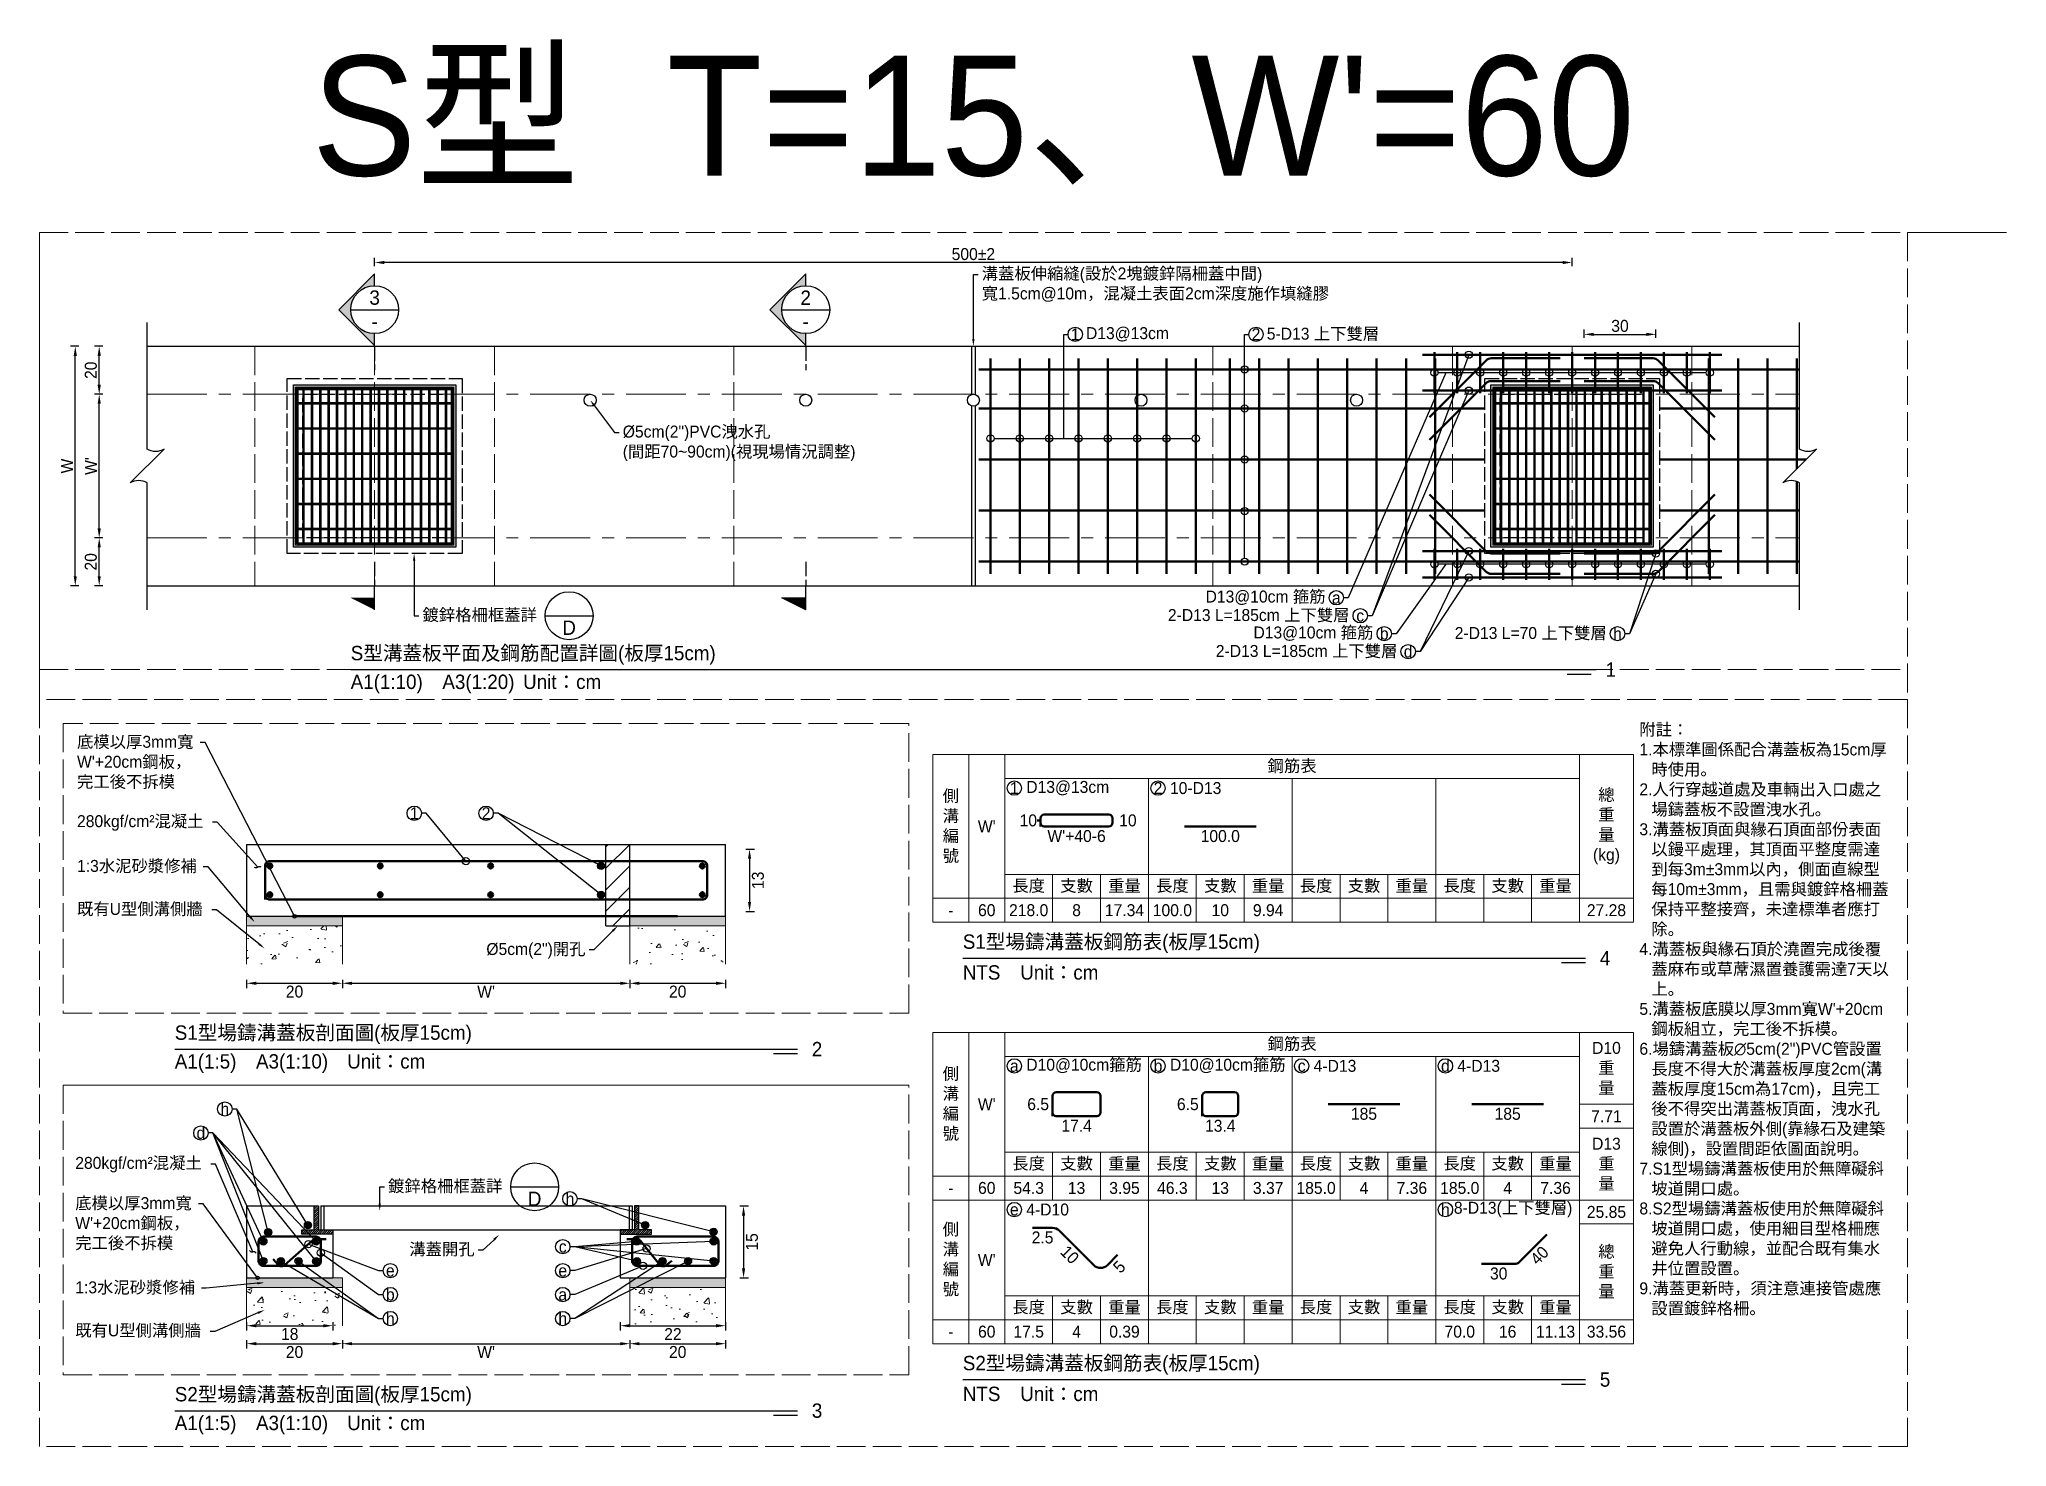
# Model space of a CAD drawing. Extents: x -2931 to 4779, y -2120 to 304.
# Drawn here: x -2931 to -2109, y -1964 to -1377 of the extents above; entities that cross this region are included whole.
import ezdxf
from ezdxf import colors
from ezdxf.entities.mleader import LeaderData, LeaderLine
from ezdxf.math import Vec2, Vec3

# ---------------------------------------------------------------- set-up
doc = ezdxf.new("R2010")
doc.units = 0
doc.header["$MEASUREMENT"] = 0
doc.linetypes.add('ACAD_ISO02W100', pattern=[15, 12, -3])
doc.linetypes.add('CENTERX2', pattern=[4, 2.5, -0.5, 0.5, -0.5])
for name, color, linetype, lineweight in [('一、1.基本-圖框', 7, 'Continuous', 20), ('二、1.繪圖-既有設施', 8, 'Continuous', 20), ('二、2.繪圖-施作項目', 181, 'Continuous', 30), ('二、5.繪圖-鋼筋', 60, 'Continuous', 50), ('二、6.繪圖-其他施作項目', 35, 'Continuous', 30)]:
    doc.layers.add(name, color=color, linetype=linetype, lineweight=lineweight)
doc.layers.add('一、4.基本-隱藏', color=9, linetype='ACAD_ISO02W100', lineweight=20, plot=False)
doc.layers.add('三、1.文字-說明文字', color=2, linetype='Continuous')
doc.layers.add('三、3.文字-註解文字', color=2, linetype='Continuous')
doc.styles.add('次圖名(詳圖)', font='MS PGothic.ttf', dxfattribs={"height": 6})
doc.styles.add('註解文字', font='MS PGothic.ttf', dxfattribs={"height": 5})
doc.styles.add('註解文字(詳圖)', font='MS PGothic.ttf', dxfattribs={"height": 6})
doc.linetypes.add('ZIGZAG', pattern='A,0.00254,-5.08,[131,ltypeshp.shx,S=5.08,R=0,X=-5.08,Y=0],-10.16,[131,ltypeshp.shx,S=5.08,R=180,X=5.08,Y=0],-5.08', length=20.32254)
doc.dimstyles.new('註解文字', dxfattribs={"dimtxt": 5, "dimasz": 4, "dimexe": 2, "dimexo": 2.5, "dimgap": 1, "dimtad": 2, "dimzin": 0, "dimdsep": 46, "dimtxsty": '註解文字', "dimcen": 0.1, "dimclrd": 256, "dimclre": 256, "dimclrt": 256, "dimadec": 0, "dimazin": 0, "dimtfac": 1, "dimtofl": 0, "dimtmove": 0, "dimatfit": 3, "dimfxl": 1.5, "dimfxlon": 1, "dimtolj": 1, "dimtzin": 0, "dimlwd": -1, "dimlwe": -1, "dimarcsym": 1})
pattern_1 = [(45, (-4226.2158, -1341.31), (-2.65165, 2.65165), []), (45, (-4225.332, -1341.31), (-2.65165, 2.65165), []), (45, (-4224.448, -1341.31), (-2.65165, 2.65165), []), (45, (-4223.564, -1341.31), (-2.65165, 2.65165), [])]
pattern_2 = [(45, (-3726.2158, -1341.31), (-2.65165, 2.65165), []), (45, (-3725.332, -1341.31), (-2.65165, 2.65165), []), (45, (-3724.448, -1341.31), (-2.65165, 2.65165), []), (45, (-3723.564, -1341.31), (-2.65165, 2.65165), [])]

msp = doc.modelspace()

# ---------------------------------------------------------------- texts
at = {"layer": '一、1.基本-圖框', "char_height": 5, "attachment_point": 5, "style": '註解文字'}
for s, width, insert in [('{\\fMS PGothic|b0|i0|c128|p34;鋼筋表}', 128.86758, (-2407.759, -1680.464)), ('側溝編號', 5, (-2550.259, -1705.464)), ('總{\\fMS PGothic|b0|i0|c128|p34;重量(kg)}', 5, (-2276.509, -1705.464)), ("W'", 17.80786, (-2535.259, -1705.464)), ('{\\fMS PGothic|b0|i0|c128|p34;長度}', 17.80786, (-2517.759, -1730.464)), ('支數', 17.80786, (-2497.759, -1730.464)), ('重量', 17.80786, (-2477.759, -1730.464)), ('{\\fMS PGothic|b0|i0|c128|p34;長度}', 17.80786, (-2457.759, -1730.464)), ('支數', 17.80786, (-2437.759, -1730.464)), ('重量', 17.80786, (-2417.759, -1730.464)), ('{\\fMS PGothic|b0|i0|c128|p34;長度}', 17.80786, (-2397.759, -1730.464)), ('支數', 17.80786, (-2377.759, -1730.464)), ('重量', 17.80786, (-2357.759, -1730.464)), ('{\\fMS PGothic|b0|i0|c128|p34;長度}', 17.80786, (-2337.759, -1730.464)), ('支數', 17.80786, (-2317.759, -1730.464)), ('重量', 17.80786, (-2297.759, -1730.464)), ('{\\fMS PGothic|b0|i0|c128|p34;鋼筋表}', 128.86758, (-2407.759, -1796.464)), ('{\\fMS PGothic|b0|i0|c128|p34;D10\\P重量}', 5, (-2276.509, -1806.464)), ('側溝編號', 5, (-2550.259, -1821.464)), ("W'", 17.80786, (-2535.259, -1821.464)), ('{\\fMS PGothic|b0|i0|c128|p34;D13\\P重量}', 5, (-2276.509, -1846.464)), ('{\\fMS PGothic|b0|i0|c128|p34;長度}', 17.80786, (-2517.759, -1846.464)), ('支數', 17.80786, (-2497.759, -1846.464)), ('重量', 17.80786, (-2477.759, -1846.464)), ('{\\fMS PGothic|b0|i0|c128|p34;長度}', 17.80786, (-2457.759, -1846.464)), ('支數', 17.80786, (-2437.759, -1846.464)), ('重量', 17.80786, (-2417.759, -1846.464)), ('{\\fMS PGothic|b0|i0|c128|p34;長度}', 17.80786, (-2397.759, -1846.464)), ('支數', 17.80786, (-2377.759, -1846.464)), ('重量', 17.80786, (-2357.759, -1846.464)), ('{\\fMS PGothic|b0|i0|c128|p34;長度}', 17.80786, (-2337.759, -1846.464)), ('支數', 17.80786, (-2317.759, -1846.464)), ('重量', 17.80786, (-2297.759, -1846.464)), ('側溝編號', 5, (-2550.259, -1886.464)), ('總重量', 5, (-2276.509, -1891.464)), ("W'", 17.80786, (-2535.259, -1886.464)), ('{\\fMS PGothic|b0|i0|c128|p34;長度}', 17.80786, (-2517.759, -1906.464)), ('支數', 17.80786, (-2497.759, -1906.464)), ('重量', 17.80786, (-2477.759, -1906.464)), ('{\\fMS PGothic|b0|i0|c128|p34;長度}', 17.80786, (-2457.759, -1906.464)), ('支數', 17.80786, (-2437.759, -1906.464)), ('重量', 17.80786, (-2417.759, -1906.464)), ('{\\fMS PGothic|b0|i0|c128|p34;長度}', 17.80786, (-2397.759, -1906.464)), ('支數', 17.80786, (-2377.759, -1906.464)), ('重量', 17.80786, (-2357.759, -1906.464)), ('{\\fMS PGothic|b0|i0|c128|p34;長度}', 17.80786, (-2337.759, -1906.464)), ('支數', 17.80786, (-2317.759, -1906.464)), ('重量', 17.80786, (-2297.759, -1906.464))]:
    msp.add_mtext_dynamic_manual_height_columns(s, width=width, gutter_width=30, heights=[0], dxfattribs=dict(at, insert=insert))
at = {"layer": '三、1.文字-說明文字', "insert": (-2262.759, -1662.464), "char_height": 5, "attachment_point": 1, "style": '註解文字'}
msp.add_mtext_dynamic_manual_height_columns('{\\fMS PGothic|b0|i0|c128|p34;附註：\\P\\pi-5,l5;1.本標準圖係配合溝蓋板為15cm厚時使用。\\P2.人行穿越道處及車輛出入口處之場鑄蓋板不設置洩水孔。\\P3.溝蓋板頂面與緣石頂面部份表面以鏝平處理，其頂面平整度需達到每3m±3mm以\\fPMingLiU|b0|i0|c136|p18;內\\fMS PGothic|b0|i0|c128|p34;，側面直線型每10m±3mm，且需與鍍鋅格柵蓋保持平整接齊，未達標準者應打除。\\P4.溝蓋板與緣石頂於澆置完成後覆蓋麻布或草蓆濕置養護需達7天以上。\\P5.溝蓋板底膜以厚3mm寬W\'+20cm鋼板組立，完工後不拆模。\\P6.場鑄溝蓋板∅5cm(2")PVC管設置長度不得大於溝蓋板厚度2cm(溝蓋板厚度15cm為17cm)，且完工後不得突出溝蓋板頂面，洩水孔設置於溝蓋板外側(靠緣石及建築線側)，設置間距依圖面\\fPMingLiU|b0|i0|c136|p18;說\\fMS PGothic|b0|i0|c128|p34;明。\\P7.S1型場鑄溝蓋板使用於無障礙斜坡道開口處。\\P8.S2型場鑄溝蓋板使用於無障礙斜坡道開口處，使用細目型格柵應避免人行動線，並配合既有集水井位置設置。\\P9.溝蓋更新時，須注意連接管處應設置鍍鋅格柵。}', width=104.09481, gutter_width=30, heights=[0], dxfattribs=at)
at = {"layer": '三、3.文字-註解文字'}
for s, width, gutter_width, insert, char_height, attachment_point, style in [("{\\fMS PGothic|b0|i0|c128|p34;S型  T=15、W}'{\\fMS PGothic|b0|i0|c128|p34;=}6{\\fMS PGothic|b0|i0|c128|p34;0}", 618.7081, 25, (-2540.855, -1437.464), 50, 8, '註解文字'), ('3', 6.60394, 25, (-2790.855, -1484.658), 6, 5, '註解文字(詳圖)'), ('2', 6.60394, 25, (-2610.855, -1484.658), 6, 5, '註解文字(詳圖)'), ('-', 6.60394, 25, (-2790.855, -1494.658), 6, 5, '註解文字(詳圖)'), ('-', 6.60394, 25, (-2610.855, -1494.658), 6, 5, '註解文字(詳圖)'), ('1', 8.38231, 30, (-2498.33, -1499.964), 5, 5, '註解文字'), ('{\\fMS PGothic|b0|i0|c128|p34;D13@1}3{\\fMS PGothic|b0|i0|c128|p34;cm}', 15.95159, 30, (-2493.83, -1499.964), 5, 4, '註解文字'), ('2', 8.38231, 30, (-2422.83, -1499.964), 5, 5, '註解文字'), ('{\\fMS PGothic|b0|i0|c128|p34;5-D13 上下雙層}', 79.33302, 30, (-2418.33, -1499.964), 5, 4, '註解文字'), ('{\\fMS PGothic|b0|i0|c128|p34;D13@10cm }箍筋', 51.96756, 30, (-2393.808, -1609.964), 5, 6, '註解文字'), ('a', 8.38231, 30, (-2389.308, -1609.964), 5, 5, '註解文字'), ('{\\fMS PGothic|b0|i0|c128|p34;2-D13 L=1}8{\\fMS PGothic|b0|i0|c128|p34;5cm }上下雙{\\fMS PGothic|b0|i0|c128|p34;層}', 79.98335, 30, (-2383.808, -1617.464), 5, 6, '註解文字'), ('c', 8.38231, 30, (-2379.308, -1617.464), 5, 5, '註解文字'), ('D', 6.60394, 25, (-2709.658, -1622.464), 6, 5, '註解文字(詳圖)'), ('{\\fMS PGothic|b0|i0|c128|p34;D13@10cm }箍筋', 78.12323, 30, (-2373.808, -1624.964), 5, 6, '註解文字'), ('b', 8.38231, 30, (-2369.308, -1624.964), 5, 5, '註解文字'), ('{\\fMS PGothic|b0|i0|c128|p34;2-D13 L=70 }上下雙{\\fMS PGothic|b0|i0|c128|p34;層}', 66.81956, 30, (-2276.397, -1624.964), 5, 6, '註解文字'), ('h', 8.38231, 30, (-2271.897, -1624.964), 5, 5, '註解文字'), ('{\\fMS PGothic|b0|i0|c128|p34;S型溝蓋板平面及鋼筋配置詳圖(板厚1}5{\\fMS PGothic|b0|i0|c128|p34;cm)}', 215.37549, 15, (-2800.855, -1633.964), 6, 4, '次圖名(詳圖)'), ('{\\fMS PGothic|b0|i0|c128|p34;2-D13 L=1}8{\\fMS PGothic|b0|i0|c128|p34;5cm }上下雙{\\fMS PGothic|b0|i0|c128|p34;層}', 80.41259, 30, (-2363.808, -1632.464), 5, 6, '註解文字'), ('d', 8.38231, 30, (-2359.308, -1632.464), 5, 5, '註解文字'), ('A1(1:10)\u3000A3(1:20){\\fMS PGothic|b0|i0|c128|p34;^IUnit：cm}', 136.03259, 15, (-2800.855, -1645.964), 6, 4, '次圖名(詳圖)'), ('1', 3, 15, (-2276.855, -1639.964), 6, 4, '次圖名(詳圖)'), ('1', 8.38231, 30, (-2523.759, -1689.464), 5, 5, '註解文字'), ('{\\fMS PGothic|b0|i0|c128|p34;D13@1}3{\\fMS PGothic|b0|i0|c128|p34;cm}', 6.06582, 30, (-2518.759, -1689.464), 5, 4, '註解文字'), ('2', 8.38231, 30, (-2463.759, -1689.464), 5, 5, '註解文字'), ('10{\\fMS PGothic|b0|i0|c128|p34;-D13}', 6.06582, 30, (-2458.759, -1689.464), 5, 4, '註解文字'), ('1', 8.38231, 30, (-2774.307, -1699.964), 5, 5, '註解文字'), ('2', 8.38231, 30, (-2744.307, -1699.964), 5, 5, '註解文字'), ('{\\fMS PGothic|b0|i0|c128|p34;10}', 8.83098, 25, (-2514.259, -1702.964), 5, 6, '註解文字'), ('\\pi1.29049;{\\fMS PGothic|b0|i0|c128|p34;10}', 8.83098, 25, (-2481.259, -1702.964), 5, 4, '註解文字'), ("{\\fMS PGothic|b0|i0|c128|p34;W'+40-6}", 5.41119, 25, (-2497.759, -1706.964), 5, 2, '註解文字'), ('{\\fMS PGothic|b0|i0|c128|p34;100.0}', 5.41119, 25, (-2437.759, -1706.964), 5, 2, '註解文字'), ('-', 9.06048, 30, (-2550.259, -1740.464), 5, 5, '註解文字'), ('60', 9.06048, 30, (-2535.259, -1740.464), 5, 5, '註解文字'), ('218.0', 9.06048, 30, (-2517.759, -1740.464), 5, 5, '註解文字'), ('8', 9.06048, 30, (-2497.759, -1740.464), 5, 5, '註解文字'), ('17.34', 9.06048, 30, (-2477.759, -1740.464), 5, 5, '註解文字'), ('100.0', 9.06048, 30, (-2457.759, -1740.464), 5, 5, '註解文字'), ('10', 9.06048, 30, (-2437.759, -1740.464), 5, 5, '註解文字'), ('9.94', 9.06048, 30, (-2417.759, -1740.464), 5, 5, '註解文字'), ('27.28', 9.06048, 30, (-2276.509, -1740.464), 5, 5, '註解文字'), ('S{\\fMS PGothic|b0|i0|c128|p34;1型場鑄溝蓋板鋼筋表(板厚15cm)}', 215.37549, 15, (-2545.259, -1754.464), 6, 4, '次圖名(詳圖)'), ('4', 3, 15, (-2279.259, -1760.464), 6, 4, '次圖名(詳圖)'), ('NTS{\\fMS PGothic|b0|i0|c128|p34;^IUnit：cm}', 136.03259, 15, (-2545.259, -1766.464), 6, 4, '次圖名(詳圖)'), ('S{\\fMS PGothic|b0|i0|c128|p34;1型場鑄溝蓋板剖面圖(板厚15cm)}', 215.37549, 15, (-2874.307, -1792.464), 6, 4, '次圖名(詳圖)'), ('2', 3, 15, (-2608.307, -1798.464), 6, 4, '次圖名(詳圖)'), ('{\\fMS PGothic|b0|i0|c128|p34;A1(1:}5{\\fMS PGothic|b0|i0|c128|p34;)\u3000A3(1:}1{\\fMS PGothic|b0|i0|c128|p34;0)^IUnit：cm}', 136.03259, 15, (-2874.307, -1804.464), 6, 4, '次圖名(詳圖)'), ('a', 8.38231, 30, (-2523.759, -1805.464), 5, 5, '註解文字'), ('{\\fMS PGothic|b0|i0|c128|p34;D10@10cm}箍筋', 47.36632, 30, (-2518.759, -1805.464), 5, 4, '註解文字'), ('b', 8.38231, 30, (-2463.759, -1805.464), 5, 5, '註解文字'), ('{\\fMS PGothic|b0|i0|c128|p34;D10@10cm}箍筋', 47.97145, 30, (-2458.759, -1805.464), 5, 4, '註解文字'), ('c', 8.38231, 30, (-2403.759, -1805.464), 5, 5, '註解文字'), ('4{\\fMS PGothic|b0|i0|c128|p34;-D13}', 6.06582, 30, (-2398.759, -1805.464), 5, 4, '註解文字'), ('d', 8.38231, 30, (-2343.759, -1805.464), 5, 5, '註解文字'), ('4{\\fMS PGothic|b0|i0|c128|p34;-D13}', 6.06582, 30, (-2338.759, -1805.464), 5, 4, '註解文字'), ('h', 8.38231, 30, (-2853.407, -1823.464), 5, 5, '註解文字'), ('{\\fMS PGothic|b0|i0|c128|p34;6.5}', 8.83098, 25, (-2509.259, -1821.464), 5, 6, '註解文字'), ('{\\fMS PGothic|b0|i0|c128|p34;6.5}', 8.83098, 25, (-2446.759, -1821.464), 5, 6, '註解文字'), ('{\\fMS PGothic|b0|i0|c128|p34;185}', 5.41119, 25, (-2377.759, -1822.964), 5, 2, '註解文字'), ('{\\fMS PGothic|b0|i0|c128|p34;185}', 5.41119, 25, (-2317.759, -1822.964), 5, 2, '註解文字'), ('d', 8.38231, 30, (-2863.407, -1833.464), 5, 5, '註解文字'), ('{\\fMS PGothic|b0|i0|c128|p34;17.4}', 5.41119, 25, (-2497.759, -1827.964), 5, 2, '註解文字'), ('{\\fMS PGothic|b0|i0|c128|p34;13.4}', 5.41119, 25, (-2437.759, -1827.964), 5, 2, '註解文字'), ('7.71', 9.06048, 30, (-2276.509, -1826.464), 5, 5, '註解文字'), ('60', 9.06048, 30, (-2535.259, -1856.464), 5, 5, '註解文字'), ('54.3', 9.06048, 30, (-2517.759, -1856.464), 5, 5, '註解文字'), ('13', 9.06048, 30, (-2497.759, -1856.464), 5, 5, '註解文字'), ('3.95', 9.06048, 30, (-2477.759, -1856.464), 5, 5, '註解文字'), ('46.3', 9.06048, 30, (-2457.759, -1856.464), 5, 5, '註解文字'), ('13', 9.06048, 30, (-2437.759, -1856.464), 5, 5, '註解文字'), ('3.37', 9.06048, 30, (-2417.759, -1856.464), 5, 5, '註解文字'), ('185.0', 9.06048, 30, (-2397.759, -1856.464), 5, 5, '註解文字'), ('4', 9.06048, 30, (-2377.759, -1856.464), 5, 5, '註解文字'), ('7.36', 9.06048, 30, (-2357.759, -1856.464), 5, 5, '註解文字'), ('185.0', 9.06048, 30, (-2337.759, -1856.464), 5, 5, '註解文字'), ('4', 9.06048, 30, (-2317.759, -1856.464), 5, 5, '註解文字'), ('7.36', 9.06048, 30, (-2297.759, -1856.464), 5, 5, '註解文字'), ('D', 6.60394, 25, (-2724.039, -1860.964), 6, 5, '註解文字(詳圖)'), ('h', 8.38231, 30, (-2709.307, -1860.964), 5, 5, '註解文字'), ('-', 9.06048, 30, (-2550.259, -1856.464), 5, 5, '註解文字'), ('e', 8.38231, 30, (-2523.759, -1865.464), 5, 5, '註解文字'), ('4-D10', 6.06582, 30, (-2518.759, -1865.464), 5, 4, '註解文字'), ('h', 8.38231, 30, (-2343.759, -1865.464), 5, 5, '註解文字'), ('{\\fMS PGothic|b0|i0|c128|p34;8-D13(}上下雙{\\fMS PGothic|b0|i0|c128|p34;層)}', 52.84713, 30, (-2340.211, -1865.464), 5, 4, '註解文字'), ('25.85', 9.06048, 30, (-2276.509, -1866.464), 5, 5, '註解文字'), ('c', 8.38231, 30, (-2712.307, -1880.964), 5, 5, '註解文字'), ('{\\fMS PGothic|b0|i0|c128|p34;2.5}', 5.41119, 25, (-2511.959, -1874.593), 5, 2, '註解文字'), ('e', 8.38231, 30, (-2784.307, -1890.964), 5, 5, '註解文字'), ('e', 8.38231, 30, (-2712.307, -1890.964), 5, 5, '註解文字'), ('{\\fMS PGothic|b0|i0|c128|p34;30}', 5.41119, 25, (-2321.494, -1889.646), 5, 2, '註解文字'), ('b', 8.38231, 30, (-2784.307, -1900.964), 5, 5, '註解文字'), ('a', 8.38231, 30, (-2712.307, -1900.964), 5, 5, '註解文字'), ('h', 8.38231, 30, (-2784.307, -1910.964), 5, 5, '註解文字'), ('h', 8.38231, 30, (-2712.307, -1910.964), 5, 5, '註解文字'), ('60', 9.06048, 30, (-2535.259, -1916.464), 5, 5, '註解文字'), ('17.5', 9.06048, 30, (-2517.759, -1916.464), 5, 5, '註解文字'), ('4', 9.06048, 30, (-2497.759, -1916.464), 5, 5, '註解文字'), ('0.39', 9.06048, 30, (-2477.759, -1916.464), 5, 5, '註解文字'), ('70.0', 9.06048, 30, (-2337.759, -1916.464), 5, 5, '註解文字'), ('16', 9.06048, 30, (-2317.759, -1916.464), 5, 5, '註解文字'), ('11.13', 9.06048, 30, (-2297.759, -1916.464), 5, 5, '註解文字'), ('33.56', 9.06048, 30, (-2276.509, -1916.464), 5, 5, '註解文字'), ('-', 9.06048, 30, (-2550.259, -1916.464), 5, 5, '註解文字'), ('S{\\fMS PGothic|b0|i0|c128|p34;2型場鑄溝蓋板鋼筋表(板厚15cm)}', 215.37549, 15, (-2545.259, -1930.464), 6, 4, '次圖名(詳圖)'), ('5', 3, 15, (-2279.259, -1936.464), 6, 4, '次圖名(詳圖)'), ('S{\\fMS PGothic|b0|i0|c128|p34;2型場鑄溝蓋板剖面圖(板厚15cm)}', 215.37549, 15, (-2874.307, -1943.464), 6, 4, '次圖名(詳圖)'), ('3', 3, 15, (-2608.307, -1949.464), 6, 4, '次圖名(詳圖)'), ('NTS{\\fMS PGothic|b0|i0|c128|p34;^IUnit：cm}', 136.03259, 15, (-2545.259, -1942.464), 6, 4, '次圖名(詳圖)'), ('{\\fMS PGothic|b0|i0|c128|p34;A1(1:}5{\\fMS PGothic|b0|i0|c128|p34;)\u3000A3(1:}1{\\fMS PGothic|b0|i0|c128|p34;0)^IUnit：cm}', 136.03259, 15, (-2874.307, -1955.464), 6, 4, '次圖名(詳圖)')]:
    msp.add_mtext_dynamic_manual_height_columns(s, width=width, gutter_width=gutter_width, heights=[0], dxfattribs=dict(at, insert=insert, char_height=char_height, attachment_point=attachment_point, style=style))
at = {"layer": '三、3.文字-註解文字', "char_height": 5, "attachment_point": 2, "style": '註解文字'}
for s, insert, rotation in [('{\\fMS PGothic|b0|i0|c128|p34;10}', (-2498.82, -1882.525), 314.931884), ('{\\fMS PGothic|b0|i0|c128|p34;40}', (-2306.258, -1882.842), 45.186816), ('{\\fMS PGothic|b0|i0|c128|p34;5}', (-2481.72, -1887.604), 45.416489)]:
    msp.add_mtext_dynamic_manual_height_columns(s, width=5.41119, gutter_width=25, heights=[0], dxfattribs=dict(at, insert=insert, rotation=rotation))

# ---------------------------------------------------------------- blocks, each defined once
blk = doc.blocks.new('*D276')
at = {"layer": 'Defpoints', "color": 0, "transparency": 16777216}
for p in [(-2905.85, -1504.96), (-2885.85, -1504.96), (-2885.85, -1524.96)]:
    blk.add_point(p, dxfattribs=at)
at = {"layer": '三、3.文字-註解文字', "transparency": 16777216}
for p, q in [((-2904.35, -1504.96), (-2907.85, -1504.96)), ((-2905.85, -1520.96), (-2905.85, -1508.96)), ((-2904.35, -1524.96), (-2907.85, -1524.96))]:
    blk.add_line(p, q, dxfattribs=at)
for points in [[(-2906.52, -1508.96), (-2905.19, -1508.96), (-2905.85, -1504.96)], [(-2906.52, -1520.96), (-2905.19, -1520.96), (-2905.85, -1524.96)]]:
    blk.add_solid(points, dxfattribs=at)
at = {"layer": '三、3.文字-註解文字', "transparency": 16777216, "insert": (-2909.35, -1514.96), "char_height": 5, "attachment_point": 5, "rotation": 90, "style": '註解文字'}
blk.add_mtext('\\A1;20', dxfattribs=at)
blk = doc.blocks.new('*D277')
at = {"layer": 'Defpoints', "color": 0, "transparency": 16777216}
for p in [(-2905.85, -1524.96), (-2885.85, -1524.96), (-2885.85, -1584.96)]:
    blk.add_point(p, dxfattribs=at)
at = {"layer": '三、3.文字-註解文字', "transparency": 16777216}
for p, q in [((-2904.35, -1524.96), (-2907.85, -1524.96)), ((-2905.85, -1580.96), (-2905.85, -1528.96)), ((-2904.35, -1584.96), (-2907.85, -1584.96))]:
    blk.add_line(p, q, dxfattribs=at)
for points in [[(-2906.52, -1528.96), (-2905.19, -1528.96), (-2905.85, -1524.96)], [(-2906.52, -1580.96), (-2905.19, -1580.96), (-2905.85, -1584.96)]]:
    blk.add_solid(points, dxfattribs=at)
at = {"layer": '三、3.文字-註解文字', "transparency": 16777216, "insert": (-2909.35, -1554.96), "char_height": 5, "attachment_point": 5, "rotation": 90, "style": '註解文字'}
blk.add_mtext("\\A1;W'", dxfattribs=at)
blk = doc.blocks.new('*D268')
at = {"layer": 'Defpoints', "color": 0, "transparency": 16777216}
for p in [(-2905.85, -1584.96), (-2885.85, -1584.96), (-2885.85, -1604.96)]:
    blk.add_point(p, dxfattribs=at)
at = {"layer": '三、3.文字-註解文字', "transparency": 16777216}
for p, q in [((-2904.35, -1584.96), (-2907.85, -1584.96)), ((-2905.85, -1600.96), (-2905.85, -1588.96)), ((-2904.35, -1604.96), (-2907.85, -1604.96))]:
    blk.add_line(p, q, dxfattribs=at)
for points in [[(-2906.52, -1588.96), (-2905.19, -1588.96), (-2905.85, -1584.96)], [(-2906.52, -1600.96), (-2905.19, -1600.96), (-2905.85, -1604.96)]]:
    blk.add_solid(points, dxfattribs=at)
at = {"layer": '三、3.文字-註解文字', "transparency": 16777216, "insert": (-2909.35, -1594.96), "char_height": 5, "attachment_point": 5, "rotation": 90, "style": '註解文字'}
blk.add_mtext('\\A1;20', dxfattribs=at)
blk = doc.blocks.new('*D269')
at = {"layer": 'Defpoints', "color": 0, "transparency": 16777216}
for p in [(-2915.85, -1504.96), (-2885.85, -1504.96), (-2885.85, -1604.96)]:
    blk.add_point(p, dxfattribs=at)
at = {"layer": '三、3.文字-註解文字', "transparency": 16777216}
for p, q in [((-2914.35, -1504.96), (-2917.85, -1504.96)), ((-2915.85, -1600.96), (-2915.85, -1508.96)), ((-2914.35, -1604.96), (-2917.85, -1604.96))]:
    blk.add_line(p, q, dxfattribs=at)
for points in [[(-2916.52, -1508.96), (-2915.19, -1508.96), (-2915.85, -1504.96)], [(-2916.52, -1600.96), (-2915.19, -1600.96), (-2915.85, -1604.96)]]:
    blk.add_solid(points, dxfattribs=at)
at = {"layer": '三、3.文字-註解文字', "transparency": 16777216, "insert": (-2919.35, -1554.96), "char_height": 5, "attachment_point": 5, "rotation": 90, "style": '註解文字'}
blk.add_mtext('\\A1;W', dxfattribs=at)
blk = doc.blocks.new('_None')
blk = doc.blocks.new('_Small')
at = {"color": 0, "linetype": 'ByBlock', "lineweight": -2}
blk.add_circle((0, 0), 0.25, dxfattribs=at)
blk = doc.blocks.new('*D267')
at = {"layer": 'Defpoints', "color": 0, "transparency": 16777216}
for p in [(-2790.85, -1469.96), (-2790.85, -1514.96), (-2290.85, -1514.96)]:
    blk.add_point(p, dxfattribs=at)
at = {"layer": '三、3.文字-註解文字', "transparency": 16777216}
for p, q in [((-2790.85, -1471.46), (-2790.85, -1467.96)), ((-2294.85, -1469.96), (-2786.85, -1469.96)), ((-2290.85, -1471.46), (-2290.85, -1467.96))]:
    blk.add_line(p, q, dxfattribs=at)
for points in [[(-2786.85, -1469.3), (-2786.85, -1470.63), (-2790.85, -1469.96)], [(-2294.85, -1469.3), (-2294.85, -1470.63), (-2290.85, -1469.96)]]:
    blk.add_solid(points, dxfattribs=at)
at = {"layer": '三、3.文字-註解文字', "transparency": 16777216, "insert": (-2540.85, -1466.46), "char_height": 5, "attachment_point": 5, "style": '註解文字'}
blk.add_mtext('\\A1;500±2', dxfattribs=at)
blk = doc.blocks.new('_Integral')
at = {"color": 0, "linetype": 'ByBlock', "lineweight": -2}
for centre, start, end in [((0.44, -0.09), 102, 168), ((-0.44, 0.09), 282, 348)]:
    blk.add_arc(centre, 0.454, start, end, dxfattribs=at)
blk = doc.blocks.new('*D270')
at = {"layer": 'Defpoints', "color": 0, "transparency": 16777216}
for p in [(-2844.31, -1740.96), (-2804.31, -1740.96), (-2804.31, -1770.96)]:
    blk.add_point(p, dxfattribs=at)
at = {"layer": '三、3.文字-註解文字', "transparency": 16777216}
for p, q in [((-2844.31, -1769.46), (-2844.31, -1772.96)), ((-2840.31, -1770.96), (-2808.31, -1770.96)), ((-2804.31, -1769.46), (-2804.31, -1772.96))]:
    blk.add_line(p, q, dxfattribs=at)
for points in [[(-2840.31, -1770.3), (-2840.31, -1771.63), (-2844.31, -1770.96)], [(-2808.31, -1770.3), (-2808.31, -1771.63), (-2804.31, -1770.96)]]:
    blk.add_solid(points, dxfattribs=at)
at = {"layer": '三、3.文字-註解文字', "transparency": 16777216, "insert": (-2824.31, -1774.46), "char_height": 5, "attachment_point": 5, "style": '註解文字'}
blk.add_mtext('\\A1;20', dxfattribs=at)
blk = doc.blocks.new('*D271')
at = {"layer": 'Defpoints', "color": 0, "transparency": 16777216}
for p in [(-2804.31, -1740.96), (-2684.31, -1740.96), (-2684.31, -1770.96)]:
    blk.add_point(p, dxfattribs=at)
at = {"layer": '三、3.文字-註解文字', "transparency": 16777216}
for p, q in [((-2804.31, -1769.46), (-2804.31, -1772.96)), ((-2800.31, -1770.96), (-2688.31, -1770.96)), ((-2684.31, -1769.46), (-2684.31, -1772.96))]:
    blk.add_line(p, q, dxfattribs=at)
for points in [[(-2800.31, -1770.3), (-2800.31, -1771.63), (-2804.31, -1770.96)], [(-2688.31, -1770.3), (-2688.31, -1771.63), (-2684.31, -1770.96)]]:
    blk.add_solid(points, dxfattribs=at)
at = {"layer": '三、3.文字-註解文字', "transparency": 16777216, "insert": (-2744.31, -1774.46), "char_height": 5, "attachment_point": 5, "style": '註解文字'}
blk.add_mtext("\\A1;W'", dxfattribs=at)
blk = doc.blocks.new('*D272')
at = {"layer": 'Defpoints', "color": 0, "transparency": 16777216}
for p in [(-2684.31, -1740.96), (-2644.31, -1740.96), (-2644.31, -1770.96)]:
    blk.add_point(p, dxfattribs=at)
at = {"layer": '三、3.文字-註解文字', "transparency": 16777216}
for p, q in [((-2684.31, -1769.46), (-2684.31, -1772.96)), ((-2680.31, -1770.96), (-2648.31, -1770.96)), ((-2644.31, -1769.46), (-2644.31, -1772.96))]:
    blk.add_line(p, q, dxfattribs=at)
for points in [[(-2680.31, -1770.3), (-2680.31, -1771.63), (-2684.31, -1770.96)], [(-2648.31, -1770.3), (-2648.31, -1771.63), (-2644.31, -1770.96)]]:
    blk.add_solid(points, dxfattribs=at)
at = {"layer": '三、3.文字-註解文字', "transparency": 16777216, "insert": (-2664.31, -1774.46), "char_height": 5, "attachment_point": 5, "style": '註解文字'}
blk.add_mtext('\\A1;20', dxfattribs=at)
blk = doc.blocks.new('*D273')
at = {"layer": 'Defpoints', "color": 0, "transparency": 16777216}
for p in [(-2644.31, -1714.96), (-2644.31, -1740.96), (-2634.31, -1740.96)]:
    blk.add_point(p, dxfattribs=at)
at = {"layer": '三、3.文字-註解文字', "transparency": 16777216}
for p, q in [((-2635.81, -1714.96), (-2632.31, -1714.96)), ((-2634.31, -1718.96), (-2634.31, -1736.96)), ((-2635.81, -1740.96), (-2632.31, -1740.96))]:
    blk.add_line(p, q, dxfattribs=at)
for points in [[(-2634.97, -1718.96), (-2633.64, -1718.96), (-2634.31, -1714.96)], [(-2634.97, -1736.96), (-2633.64, -1736.96), (-2634.31, -1740.96)]]:
    blk.add_solid(points, dxfattribs=at)
at = {"layer": '三、3.文字-註解文字', "transparency": 16777216, "insert": (-2630.81, -1727.96), "char_height": 5, "attachment_point": 5, "rotation": 90, "style": '註解文字'}
blk.add_mtext('\\A1;13', dxfattribs=at)
blk = doc.blocks.new('*D282')
at = {"layer": 'Defpoints', "color": 0, "transparency": 16777216}
for p in [(-2844.31, -1893.96), (-2804.31, -1893.96), (-2804.31, -1921.46)]:
    blk.add_point(p, dxfattribs=at)
at = {"layer": '三、3.文字-註解文字', "transparency": 16777216}
for p, q in [((-2844.31, -1919.96), (-2844.31, -1923.46)), ((-2840.31, -1921.46), (-2808.31, -1921.46)), ((-2804.31, -1919.96), (-2804.31, -1923.46))]:
    blk.add_line(p, q, dxfattribs=at)
for points in [[(-2840.31, -1920.8), (-2840.31, -1922.13), (-2844.31, -1921.46)], [(-2808.31, -1920.8), (-2808.31, -1922.13), (-2804.31, -1921.46)]]:
    blk.add_solid(points, dxfattribs=at)
at = {"layer": '三、3.文字-註解文字', "transparency": 16777216, "insert": (-2824.31, -1924.96), "char_height": 5, "attachment_point": 5, "style": '註解文字'}
blk.add_mtext('\\A1;20', dxfattribs=at)
blk = doc.blocks.new('*D278')
at = {"layer": 'Defpoints', "color": 0, "transparency": 16777216}
for p in [(-2804.31, -1893.96), (-2684.31, -1893.96), (-2684.31, -1921.46)]:
    blk.add_point(p, dxfattribs=at)
at = {"layer": '三、3.文字-註解文字', "transparency": 16777216}
for p, q in [((-2804.31, -1919.96), (-2804.31, -1923.46)), ((-2800.31, -1921.46), (-2688.31, -1921.46)), ((-2684.31, -1919.96), (-2684.31, -1923.46))]:
    blk.add_line(p, q, dxfattribs=at)
for points in [[(-2800.31, -1920.8), (-2800.31, -1922.13), (-2804.31, -1921.46)], [(-2688.31, -1920.8), (-2688.31, -1922.13), (-2684.31, -1921.46)]]:
    blk.add_solid(points, dxfattribs=at)
at = {"layer": '三、3.文字-註解文字', "transparency": 16777216, "insert": (-2744.31, -1924.96), "char_height": 5, "attachment_point": 5, "style": '註解文字'}
blk.add_mtext("\\A1;W'", dxfattribs=at)
blk = doc.blocks.new('*D279')
at = {"layer": 'Defpoints', "color": 0, "transparency": 16777216}
for p in [(-2684.31, -1893.96), (-2644.31, -1893.96), (-2644.31, -1921.46)]:
    blk.add_point(p, dxfattribs=at)
at = {"layer": '三、3.文字-註解文字', "transparency": 16777216}
for p, q in [((-2684.31, -1919.96), (-2684.31, -1923.46)), ((-2680.31, -1921.46), (-2648.31, -1921.46)), ((-2644.31, -1919.96), (-2644.31, -1923.46))]:
    blk.add_line(p, q, dxfattribs=at)
for points in [[(-2680.31, -1920.8), (-2680.31, -1922.13), (-2684.31, -1921.46)], [(-2648.31, -1920.8), (-2648.31, -1922.13), (-2644.31, -1921.46)]]:
    blk.add_solid(points, dxfattribs=at)
at = {"layer": '三、3.文字-註解文字', "transparency": 16777216, "insert": (-2664.31, -1924.96), "char_height": 5, "attachment_point": 5, "style": '註解文字'}
blk.add_mtext('\\A1;20', dxfattribs=at)
blk = doc.blocks.new('*D280')
at = {"layer": 'Defpoints', "color": 0, "transparency": 16777216}
for p in [(-2644.31, -1863.96), (-2644.31, -1893.96), (-2636.81, -1893.96)]:
    blk.add_point(p, dxfattribs=at)
at = {"layer": '三、3.文字-註解文字', "transparency": 16777216}
for p, q in [((-2638.31, -1863.96), (-2634.81, -1863.96)), ((-2636.81, -1867.96), (-2636.81, -1889.96)), ((-2638.31, -1893.96), (-2634.81, -1893.96))]:
    blk.add_line(p, q, dxfattribs=at)
for points in [[(-2637.47, -1867.96), (-2636.14, -1867.96), (-2636.81, -1863.96)], [(-2637.47, -1889.96), (-2636.14, -1889.96), (-2636.81, -1893.96)]]:
    blk.add_solid(points, dxfattribs=at)
at = {"layer": '三、3.文字-註解文字', "transparency": 16777216, "insert": (-2633.31, -1878.96), "char_height": 5, "attachment_point": 5, "rotation": 90, "style": '註解文字'}
blk.add_mtext('\\A1;15', dxfattribs=at)
blk = doc.blocks.new('*D283')
at = {"layer": 'Defpoints', "color": 0, "transparency": 16777216}
for p in [(-2844.31, -1893.96), (-2808.31, -1893.96), (-2808.31, -1913.96)]:
    blk.add_point(p, dxfattribs=at)
at = {"layer": '三、3.文字-註解文字', "transparency": 16777216}
for p, q in [((-2844.31, -1912.46), (-2844.31, -1915.96)), ((-2840.31, -1913.96), (-2812.31, -1913.96)), ((-2808.31, -1912.46), (-2808.31, -1915.96))]:
    blk.add_line(p, q, dxfattribs=at)
for points in [[(-2840.31, -1913.3), (-2840.31, -1914.63), (-2844.31, -1913.96)], [(-2812.31, -1913.3), (-2812.31, -1914.63), (-2808.31, -1913.96)]]:
    blk.add_solid(points, dxfattribs=at)
at = {"layer": '三、3.文字-註解文字', "transparency": 16777216, "insert": (-2826.31, -1917.46), "char_height": 5, "attachment_point": 5, "style": '註解文字'}
blk.add_mtext('\\A1;18', dxfattribs=at)
blk = doc.blocks.new('*D284')
at = {"layer": 'Defpoints', "color": 0, "transparency": 16777216}
for p in [(-2688.31, -1893.96), (-2644.31, -1893.96), (-2644.31, -1913.96)]:
    blk.add_point(p, dxfattribs=at)
at = {"layer": '三、3.文字-註解文字', "transparency": 16777216}
for p, q in [((-2688.31, -1912.46), (-2688.31, -1915.96)), ((-2684.31, -1913.96), (-2648.31, -1913.96)), ((-2644.31, -1912.46), (-2644.31, -1915.96))]:
    blk.add_line(p, q, dxfattribs=at)
for points in [[(-2684.31, -1913.3), (-2684.31, -1914.63), (-2688.31, -1913.96)], [(-2648.31, -1913.3), (-2648.31, -1914.63), (-2644.31, -1913.96)]]:
    blk.add_solid(points, dxfattribs=at)
at = {"layer": '三、3.文字-註解文字', "transparency": 16777216, "insert": (-2666.31, -1917.46), "char_height": 5, "attachment_point": 5, "style": '註解文字'}
blk.add_mtext('\\A1;22', dxfattribs=at)
blk = doc.blocks.new('*D281')
at = {"layer": 'Defpoints', "color": 0, "linetype": 'Continuous', "transparency": 16777216}
for p in [(-2255.85, -1499.96), (-2285.85, -1509.96), (-2255.85, -1509.96)]:
    blk.add_point(p, dxfattribs=at)
at = {"layer": '三、3.文字-註解文字', "transparency": 16777216}
for p, q in [((-2285.85, -1501.46), (-2285.85, -1497.96)), ((-2281.85, -1499.96), (-2259.85, -1499.96)), ((-2255.85, -1501.46), (-2255.85, -1497.96))]:
    blk.add_line(p, q, dxfattribs=at)
at = {"layer": '三、3.文字-註解文字', "linetype": 'Continuous', "transparency": 16777216}
for points in [[(-2281.85, -1499.3), (-2281.85, -1500.63), (-2285.85, -1499.96)], [(-2259.85, -1499.3), (-2259.85, -1500.63), (-2255.85, -1499.96)]]:
    blk.add_solid(points, dxfattribs=at)
at = {"layer": '三、3.文字-註解文字', "linetype": 'Continuous', "transparency": 16777216, "insert": (-2270.85, -1496.46), "char_height": 5, "attachment_point": 5, "style": '註解文字'}
blk.add_mtext('\\A1;30', dxfattribs=at)

# ---------------------------------------------------------------- dimensions: what is measured, and where the dimension line sits
at = {"layer": '三、3.文字-註解文字'}
for base, p1, p2, text, picture, middle in [((-2790.855, -1469.964), (-2290.855, -1514.964), (-2790.855, -1514.964), '500±2', '*D267', (-2540.855, -1466.464)), ((-2804.307, -1770.964), (-2844.307, -1740.964), (-2804.307, -1740.964), '20', '*D270', (-2824.307, -1774.464)), ((-2684.307, -1770.964), (-2804.307, -1740.964), (-2684.307, -1740.964), "W'", '*D271', (-2744.307, -1774.464)), ((-2644.307, -1770.964), (-2684.307, -1740.964), (-2644.307, -1740.964), '20', '*D272', (-2664.307, -1774.464)), ((-2804.307, -1921.464), (-2844.307, -1893.964), (-2804.307, -1893.964), '20', '*D282', (-2824.307, -1924.964)), ((-2808.307, -1913.964), (-2844.307, -1893.964), (-2808.307, -1893.964), '18', '*D283', (-2826.307, -1917.464)), ((-2684.307, -1921.464), (-2804.307, -1893.964), (-2684.307, -1893.964), "W'", '*D278', (-2744.307, -1924.964)), ((-2644.307, -1913.964), (-2688.307, -1893.964), (-2644.307, -1893.964), '22', '*D284', (-2666.307, -1917.464)), ((-2644.307, -1921.464), (-2684.307, -1893.964), (-2644.307, -1893.964), '20', '*D279', (-2664.307, -1924.964))]:
    dim = msp.add_linear_dim(base=base, p1=p1, p2=p2, text=text, dimstyle='註解文字', dxfattribs=at)
    dim.commit()
    dim.dimension.update_dxf_attribs({"geometry": picture, "text_midpoint": middle})
at = {"layer": '三、3.文字-註解文字', "linetype": 'Continuous'}
dim = msp.add_linear_dim(base=(-2255.855, -1499.964), p1=(-2285.855, -1509.964), p2=(-2255.855, -1509.964), text='30', dimstyle='註解文字', dxfattribs=at)
dim.commit()
dim.dimension.update_dxf_attribs({"geometry": '*D281', "text_midpoint": (-2270.855, -1496.464)})
at = {"layer": '三、3.文字-註解文字'}
for base, p1, p2, text, picture, middle in [((-2915.855, -1504.964), (-2885.855, -1604.964), (-2885.855, -1504.964), 'W', '*D269', (-2919.355, -1554.964)), ((-2905.855, -1504.964), (-2885.855, -1524.964), (-2885.855, -1504.964), '20', '*D276', (-2909.355, -1514.964)), ((-2905.855, -1524.964), (-2885.855, -1584.964), (-2885.855, -1524.964), "W'", '*D277', (-2909.355, -1554.964)), ((-2905.855, -1584.964), (-2885.855, -1604.964), (-2885.855, -1584.964), '20', '*D268', (-2909.355, -1594.964)), ((-2634.307, -1740.964), (-2644.307, -1714.964), (-2644.307, -1740.964), '13', '*D273', (-2630.807, -1727.964)), ((-2636.807, -1893.964), (-2644.307, -1863.964), (-2644.307, -1893.964), '15', '*D280', (-2633.307, -1878.964))]:
    dim = msp.add_linear_dim(base=base, p1=p1, p2=p2, angle=90, text=text, dimstyle='註解文字', dxfattribs=at)
    dim.commit()
    dim.dimension.update_dxf_attribs({"geometry": picture, "text_midpoint": middle})

# ---------------------------------------------------------------- hatches: boundary and pattern name
at = {"layer": '三、3.文字-註解文字'}
h = msp.add_hatch(color=256, dxfattribs=at)
h.dxf.hatch_style = 1
h.paths.add_polyline_path([(-2790.855, -1474.658), (-2805.855, -1489.658), (-2790.855, -1504.658), (-2790.855, -1499.658, -0.4142136), (-2800.855, -1489.658, -0.4142136), (-2790.855, -1479.658)])
h = msp.add_hatch(color=256, dxfattribs=at)
h.dxf.hatch_style = 1
h.paths.add_polyline_path([(-2610.855, -1474.658), (-2625.855, -1489.658), (-2610.855, -1504.658), (-2610.855, -1499.658, -0.4142136), (-2620.855, -1489.658, -0.4142136), (-2610.855, -1479.658)])
h = msp.add_hatch(color=256, dxfattribs=at)
h.dxf.hatch_style = 1
h.paths.add_polyline_path([(-2800.855, -1609.964), (-2790.855, -1614.964), (-2790.855, -1609.964)])
h = msp.add_hatch(color=256, dxfattribs=at)
h.dxf.hatch_style = 1
h.paths.add_polyline_path([(-2620.855, -1609.964), (-2610.855, -1614.964), (-2610.855, -1609.964)])
at = {"layer": '二、1.繪圖-既有設施'}
h = msp.add_hatch(dxfattribs=at)
h.set_pattern_fill('CROSS', color=256, scale=0.2)
h.set_pattern_definition([(0, (-457953.2273, -667275.6937), (1.27, 1.27), [0.635, -1.905]), (90, (-457952.9098, -667276.0112), (-1.27, 1.27), [0.635, -1.905])])
h.paths.add_polyline_path([(-2644.307, -1742.964), (-2684.307, -1742.964), (-2684.307, -1746.964), (-2644.307, -1746.964)])
h.paths.add_polyline_path([(-2804.307, -1742.964), (-2844.307, -1742.964), (-2844.307, -1746.964), (-2804.307, -1746.964)])
h = msp.add_hatch(dxfattribs=at)
h.set_pattern_fill('AR-CONC', color=256, scale=0.1)
h.set_pattern_definition([(50, (-457953.227, -667275.694), (18.2184669, -1.59390855), [1.905, -20.955]), (355, (-457953.227, -667275.694), (-3.52434214, 19.10568452), [1.524, -16.7640584]), (100.4514447, (-457951.709, -667275.826), (14.6941247, 17.5117752), [1.6190009, -17.80902446]), (46.1842, (-457953.227, -667270.614), (27.1079041, -4.2042328), [2.8575, -31.4325]), (96.6355576, (-457950.968, -667270.964), (23.7404134, 24.7426125), [2.4285023, -26.7135608]), (351.184151, (-457953.227, -667270.614), (23.7404134, 24.7426125), [2.2859967, -25.1459732]), (21, (-457950.687, -667271.884), (15.16143913, -10.22651982), [1.905, -20.955]), (326, (-457950.687, -667271.884), (6.18020283, 18.4187966), [1.524, -16.764]), (71.451445, (-457949.424, -667272.736), (21.34164193, 8.1922769), [1.6190009, -17.80899376]), (37.5, (-457953.227, -667275.6937), (0.308860325, 8.455503887), [0, -16.5608, 0, -17.018, 0, -16.8275]), (7.5, (-457953.227, -667275.694), (6.68196625, 10.01805748), [0, -9.7028, 0, -16.1798, 0, -6.4135]), (327.5, (-457958.8915, -667275.694), (13.559059517, -0.5728744), [0, -6.35, 0, -19.812, 0, -26.289]), (317.5, (-457961.431, -667275.694), (14.81291814, 2.5426491), [0, -8.255, 0, -13.1572, 0, -18.669])])
h.paths.add_polyline_path([(-2684.307, -1762.964), (-2644.307, -1762.964), (-2644.307, -1746.964), (-2684.307, -1746.964)])
h.paths.add_polyline_path([(-2844.307, -1762.964), (-2804.307, -1762.964), (-2804.307, -1746.964), (-2844.307, -1746.964)])
h = msp.add_hatch(dxfattribs=at)
h.set_pattern_fill('CROSS', color=256, scale=0.2)
h.set_pattern_definition([(0, (-458193.2273, -667426.6937), (1.27, 1.27), [0.635, -1.905]), (90, (-458192.9098, -667427.0112), (-1.27, 1.27), [0.635, -1.905])])
h.paths.add_polyline_path([(-2644.307, -1893.964), (-2684.307, -1893.964), (-2684.307, -1897.964), (-2644.307, -1897.964)])
h.paths.add_polyline_path([(-2804.307, -1893.964), (-2808.307, -1893.964), (-2844.307, -1893.964), (-2844.307, -1897.964), (-2804.307, -1897.964)])
h = msp.add_hatch(dxfattribs=at)
h.set_pattern_fill('AR-CONC', color=256, scale=0.1)
h.set_pattern_definition([(50, (-458193.227, -667426.694), (18.2184669, -1.59390855), [1.905, -20.955]), (355, (-458193.227, -667426.694), (-3.52434214, 19.10568452), [1.524, -16.7640584]), (100.4514447, (-458191.709, -667426.826), (14.6941247, 17.5117752), [1.6190009, -17.80902446]), (46.1842, (-458193.227, -667421.614), (27.1079041, -4.2042328), [2.8575, -31.4325]), (96.6355576, (-458190.968, -667421.964), (23.7404134, 24.7426125), [2.4285023, -26.7135608]), (351.184151, (-458193.227, -667421.614), (23.7404134, 24.7426125), [2.2859967, -25.1459732]), (21, (-458190.687, -667422.884), (15.16143913, -10.22651982), [1.905, -20.955]), (326, (-458190.687, -667422.884), (6.18020283, 18.4187966), [1.524, -16.764]), (71.451445, (-458189.424, -667423.736), (21.34164193, 8.1922769), [1.6190009, -17.80899376]), (37.5, (-458193.227, -667426.6937), (0.308860325, 8.455503887), [0, -16.5608, 0, -17.018, 0, -16.8275]), (7.5, (-458193.227, -667426.694), (6.68196625, 10.01805748), [0, -9.7028, 0, -16.1798, 0, -6.4135]), (327.5, (-458198.8915, -667426.694), (13.559059517, -0.5728744), [0, -6.35, 0, -19.812, 0, -26.289]), (317.5, (-458201.431, -667426.694), (14.81291814, 2.5426491), [0, -8.255, 0, -13.1572, 0, -18.669])])
h.paths.add_polyline_path([(-2684.307, -1913.964), (-2644.307, -1913.964), (-2644.307, -1897.964), (-2684.307, -1897.964)])
h.paths.add_polyline_path([(-2844.307, -1913.964), (-2804.307, -1913.964), (-2804.307, -1897.964), (-2844.307, -1897.964)])
at = {"layer": '二、5.繪圖-鋼筋'}
h = msp.add_hatch(color=256, dxfattribs=at)
h.dxf.hatch_style = 1
h.paths.add_polyline_path([(-2833.607, -1721.964, 1), (-2835.607, -1721.964, 1)])
h = msp.add_hatch(color=256, dxfattribs=at)
h.dxf.hatch_style = 1
h.paths.add_polyline_path([(-2787.507, -1721.964, 1), (-2789.507, -1721.964, 1)])
h = msp.add_hatch(color=256, dxfattribs=at)
h.dxf.hatch_style = 1
h.paths.add_polyline_path([(-2741.407, -1721.964, 1), (-2743.407, -1721.964, 1)])
h = msp.add_hatch(color=256, dxfattribs=at)
h.dxf.hatch_style = 1
h.paths.add_polyline_path([(-2695.307, -1721.964, 1), (-2697.307, -1721.964, 1)])
h = msp.add_hatch(color=256, dxfattribs=at)
h.dxf.hatch_style = 1
h.paths.add_polyline_path([(-2653.007, -1721.964, 1), (-2655.007, -1721.964, 1)])
h = msp.add_hatch(color=256, dxfattribs=at)
h.dxf.hatch_style = 1
h.paths.add_polyline_path([(-2833.607, -1733.964, 1), (-2835.607, -1733.964, 1)])
h = msp.add_hatch(color=256, dxfattribs=at)
h.dxf.hatch_style = 1
h.paths.add_polyline_path([(-2787.507, -1733.964, 1), (-2789.507, -1733.964, 1)])
h = msp.add_hatch(color=256, dxfattribs=at)
h.dxf.hatch_style = 1
h.paths.add_polyline_path([(-2741.407, -1733.964, 1), (-2743.407, -1733.964, 1)])
h = msp.add_hatch(color=256, dxfattribs=at)
h.dxf.hatch_style = 1
h.paths.add_polyline_path([(-2695.307, -1733.964, 1), (-2697.307, -1733.964, 1)])
h = msp.add_hatch(color=256, dxfattribs=at)
h.dxf.hatch_style = 1
h.paths.add_polyline_path([(-2653.007, -1733.964, 1), (-2655.007, -1733.964, 1)])
h = msp.add_hatch(color=256, dxfattribs=at)
h.dxf.hatch_style = 1
h.paths.add_polyline_path([(-2817.707, -1871.964, 1), (-2819.707, -1871.964, 1)])
h = msp.add_hatch(color=256, dxfattribs=at)
h.dxf.hatch_style = 1
h.paths.add_polyline_path([(-2676.907, -1871.964, 1), (-2678.907, -1871.964, 1)])
h = msp.add_hatch(color=256, dxfattribs=at)
h.dxf.hatch_style = 1
h.paths.add_polyline_path([(-2836.307, -1878.764, 1), (-2838.307, -1878.764, 1)])
h = msp.add_hatch(color=256, dxfattribs=at)
h.dxf.hatch_style = 1
h.paths.add_polyline_path([(-2834.307, -1874.864, 1), (-2836.307, -1874.864, 1)])
h = msp.add_hatch(color=256, dxfattribs=at)
h.dxf.hatch_style = 1
h.paths.add_polyline_path([(-2814.307, -1878.764, 1), (-2816.307, -1878.764, 1)])
h = msp.add_hatch(color=256, dxfattribs=at)
h.dxf.hatch_style = 1
h.paths.add_polyline_path([(-2680.307, -1878.764, 1), (-2682.307, -1878.764, 1)])
h = msp.add_hatch(color=256, dxfattribs=at)
h.dxf.hatch_style = 1
h.paths.add_polyline_path([(-2648.307, -1874.764, 1), (-2650.307, -1874.764, 1)])
h = msp.add_hatch(color=256, dxfattribs=at)
h.dxf.hatch_style = 1
h.paths.add_polyline_path([(-2648.307, -1878.764, 1), (-2650.307, -1878.764, 1)])
h = msp.add_hatch(color=256, dxfattribs=at)
h.dxf.hatch_style = 1
h.paths.add_polyline_path([(-2836.307, -1886.964, 1), (-2838.307, -1886.964, 1)])
h = msp.add_hatch(color=256, dxfattribs=at)
h.dxf.hatch_style = 1
h.paths.add_polyline_path([(-2828.967, -1886.964, 1), (-2830.967, -1886.964, 1)])
h = msp.add_hatch(color=256, dxfattribs=at)
h.dxf.hatch_style = 1
h.paths.add_polyline_path([(-2821.627, -1886.964, 1), (-2823.627, -1886.964, 1)])
h = msp.add_hatch(color=256, dxfattribs=at)
h.dxf.hatch_style = 1
h.paths.add_polyline_path([(-2814.307, -1886.964, 1), (-2816.307, -1886.964, 1)])
h = msp.add_hatch(color=256, dxfattribs=at)
h.dxf.hatch_style = 1
h.paths.add_polyline_path([(-2680.307, -1886.964, 1), (-2682.307, -1886.964, 1)])
h = msp.add_hatch(color=256, dxfattribs=at)
h.dxf.hatch_style = 1
h.paths.add_polyline_path([(-2669.647, -1886.964, 1), (-2671.647, -1886.964, 1)])
h = msp.add_hatch(color=256, dxfattribs=at)
h.dxf.hatch_style = 1
h.paths.add_polyline_path([(-2658.987, -1886.964, 1), (-2660.987, -1886.964, 1)])
h = msp.add_hatch(color=256, dxfattribs=at)
h.dxf.hatch_style = 1
h.paths.add_polyline_path([(-2648.307, -1886.964, 1), (-2650.307, -1886.964, 1)])
at = {"layer": '二、6.繪圖-其他施作項目'}
h = msp.add_hatch(color=256, dxfattribs=at)
h.dxf.hatch_style = 1
h.paths.add_polyline_path([(-2824.755, -1588.864), (-2756.955, -1588.864), (-2756.955, -1521.064), (-2824.755, -1521.064)])
h.paths.add_polyline_path([(-2823.855, -1521.964), (-2757.855, -1521.964), (-2757.855, -1587.964), (-2823.855, -1587.964)], flags=16)
h = msp.add_hatch(color=256, dxfattribs=at)
h.dxf.hatch_style = 1
h.paths.add_polyline_path([(-2324.755, -1588.864), (-2256.955, -1588.864), (-2256.955, -1521.064), (-2324.755, -1521.064)])
h.paths.add_polyline_path([(-2323.855, -1521.964), (-2257.855, -1521.964), (-2257.855, -1587.964), (-2323.855, -1587.964)], flags=16)
h = msp.add_hatch(dxfattribs=at)
h.set_pattern_fill('ANSI34', color=256, scale=5)
h.set_pattern_definition(pattern_1)
h.paths.add_polyline_path([(-2758.855, -1528.464), (-2822.855, -1528.464), (-2822.855, -1528.964), (-2758.855, -1528.964)])
h = msp.add_hatch(dxfattribs=at)
h.set_pattern_fill('ANSI34', color=256, scale=5)
h.set_pattern_definition(pattern_2)
h.paths.add_polyline_path([(-2258.855, -1528.464), (-2322.855, -1528.464), (-2322.855, -1528.964), (-2258.855, -1528.964)])
h = msp.add_hatch(dxfattribs=at)
h.set_pattern_fill('ANSI34', color=256, scale=5)
h.set_pattern_definition(pattern_1)
h.paths.add_polyline_path([(-2758.855, -1538.964), (-2822.855, -1538.964), (-2822.855, -1539.464), (-2758.855, -1539.464)])
h = msp.add_hatch(dxfattribs=at)
h.set_pattern_fill('ANSI34', color=256, scale=5)
h.set_pattern_definition(pattern_2)
h.paths.add_polyline_path([(-2258.855, -1538.964), (-2322.855, -1538.964), (-2322.855, -1539.464), (-2258.855, -1539.464)])
h = msp.add_hatch(dxfattribs=at)
h.set_pattern_fill('ANSI34', color=256, scale=5)
h.set_pattern_definition(pattern_1)
h.paths.add_polyline_path([(-2758.855, -1549.464), (-2822.855, -1549.464), (-2822.855, -1549.964), (-2758.855, -1549.964)])
h = msp.add_hatch(dxfattribs=at)
h.set_pattern_fill('ANSI34', color=256, scale=5)
h.set_pattern_definition(pattern_2)
h.paths.add_polyline_path([(-2258.855, -1549.464), (-2322.855, -1549.464), (-2322.855, -1549.964), (-2258.855, -1549.964)])
h = msp.add_hatch(dxfattribs=at)
h.set_pattern_fill('ANSI34', color=256, scale=5)
h.set_pattern_definition(pattern_1)
h.paths.add_polyline_path([(-2758.855, -1559.964), (-2822.855, -1559.964), (-2822.855, -1560.464), (-2758.855, -1560.464)])
h = msp.add_hatch(dxfattribs=at)
h.set_pattern_fill('ANSI34', color=256, scale=5)
h.set_pattern_definition(pattern_2)
h.paths.add_polyline_path([(-2258.855, -1559.964), (-2322.855, -1559.964), (-2322.855, -1560.464), (-2258.855, -1560.464)])
h = msp.add_hatch(dxfattribs=at)
h.set_pattern_fill('ANSI34', color=256, scale=5)
h.set_pattern_definition(pattern_1)
h.paths.add_polyline_path([(-2758.855, -1570.464), (-2822.855, -1570.464), (-2822.855, -1570.964), (-2758.855, -1570.964)])
h = msp.add_hatch(dxfattribs=at)
h.set_pattern_fill('ANSI34', color=256, scale=5)
h.set_pattern_definition(pattern_2)
h.paths.add_polyline_path([(-2258.855, -1570.464), (-2322.855, -1570.464), (-2322.855, -1570.964), (-2258.855, -1570.964)])
h = msp.add_hatch(dxfattribs=at)
h.set_pattern_fill('ANSI34', color=256, scale=5)
h.set_pattern_definition(pattern_1)
h.paths.add_polyline_path([(-2758.855, -1580.964), (-2822.855, -1580.964), (-2822.855, -1581.464), (-2758.855, -1581.464)])
h = msp.add_hatch(dxfattribs=at)
h.set_pattern_fill('ANSI34', color=256, scale=5)
h.set_pattern_definition(pattern_2)
h.paths.add_polyline_path([(-2258.855, -1580.964), (-2322.855, -1580.964), (-2322.855, -1581.464), (-2258.855, -1581.464)])
h = msp.add_hatch(dxfattribs=at)
h.set_pattern_fill('ANSI31', color=256, scale=2)
h.set_pattern_definition([(45, (-457560.524, -667328.805), (-4.49012806, 4.49012806), [])])
h.paths.add_polyline_path([(-2684.307, -1712.964), (-2694.307, -1712.964), (-2694.307, -1746.964), (-2684.307, -1746.964)])
h = msp.add_hatch(dxfattribs=at)
h.set_pattern_fill('ANSI31', color=256, scale=0.2)
h.set_pattern_definition([(45, (-358.6386, -3854.8895), (-0.4490128, 0.4490128), [])])
h.paths.add_polyline_path([(-2814.307, -1863.964), (-2816.107, -1863.964), (-2816.107, -1873.964), (-2821.307, -1873.964), (-2821.307, -1875.764), (-2808.307, -1875.764), (-2808.307, -1873.964), (-2814.307, -1873.964)])
h.paths.add_polyline_path([(-2682.307, -1873.964), (-2688.307, -1873.964), (-2688.307, -1875.764), (-2675.307, -1875.764), (-2675.307, -1873.964), (-2680.507, -1873.964), (-2680.507, -1863.964), (-2682.307, -1863.964)])

# ---------------------------------------------------------------- linework, layer by layer
at = {"layer": '一、1.基本-圖框', "linetype": 'Continuous'}
msp.add_line((-2150.855, -1457.464), (-2109.402, -1457.464), dxfattribs=at)
at = {"layer": '一、1.基本-圖框'}
for points in [[(-2557.759, -1675.464), (-2542.759, -1675.464), (-2542.759, -1735.464), (-2557.759, -1735.464)], [(-2542.759, -1675.464), (-2527.759, -1675.464), (-2527.759, -1735.464), (-2542.759, -1735.464)], [(-2527.759, -1675.464), (-2287.759, -1675.464), (-2287.759, -1685.464), (-2527.759, -1685.464)], [(-2287.759, -1675.464), (-2265.259, -1675.464), (-2265.259, -1735.464), (-2287.759, -1735.464)], [(-2467.759, -1685.464), (-2527.759, -1685.464), (-2527.759, -1725.464), (-2467.759, -1725.464)], [(-2407.759, -1685.464), (-2467.759, -1685.464), (-2467.759, -1725.464), (-2407.759, -1725.464)], [(-2347.759, -1685.464), (-2407.759, -1685.464), (-2407.759, -1725.464), (-2347.759, -1725.464)], [(-2287.759, -1685.464), (-2347.759, -1685.464), (-2347.759, -1725.464), (-2287.759, -1725.464)], [(-2527.759, -1725.464), (-2507.759, -1725.464), (-2507.759, -1735.464), (-2527.759, -1735.464)], [(-2507.759, -1725.464), (-2487.759, -1725.464), (-2487.759, -1735.464), (-2507.759, -1735.464)], [(-2487.759, -1725.464), (-2467.759, -1725.464), (-2467.759, -1735.464), (-2487.759, -1735.464)], [(-2467.759, -1725.464), (-2447.759, -1725.464), (-2447.759, -1735.464), (-2467.759, -1735.464)], [(-2447.759, -1725.464), (-2427.759, -1725.464), (-2427.759, -1735.464), (-2447.759, -1735.464)], [(-2427.759, -1725.464), (-2407.759, -1725.464), (-2407.759, -1735.464), (-2427.759, -1735.464)], [(-2407.759, -1725.464), (-2387.759, -1725.464), (-2387.759, -1735.464), (-2407.759, -1735.464)], [(-2387.759, -1725.464), (-2367.759, -1725.464), (-2367.759, -1735.464), (-2387.759, -1735.464)], [(-2367.759, -1725.464), (-2347.759, -1725.464), (-2347.759, -1735.464), (-2367.759, -1735.464)], [(-2347.759, -1725.464), (-2327.759, -1725.464), (-2327.759, -1735.464), (-2347.759, -1735.464)], [(-2327.759, -1725.464), (-2307.759, -1725.464), (-2307.759, -1735.464), (-2327.759, -1735.464)], [(-2307.759, -1725.464), (-2287.759, -1725.464), (-2287.759, -1735.464), (-2307.759, -1735.464)], [(-2557.759, -1735.464), (-2542.759, -1735.464), (-2542.759, -1745.464), (-2557.759, -1745.464)], [(-2542.759, -1735.464), (-2527.759, -1735.464), (-2527.759, -1745.464), (-2542.759, -1745.464)], [(-2527.759, -1735.464), (-2507.759, -1735.464), (-2507.759, -1745.464), (-2527.759, -1745.464)], [(-2507.759, -1735.464), (-2487.759, -1735.464), (-2487.759, -1745.464), (-2507.759, -1745.464)], [(-2487.759, -1735.464), (-2467.759, -1735.464), (-2467.759, -1745.464), (-2487.759, -1745.464)], [(-2467.759, -1735.464), (-2447.759, -1735.464), (-2447.759, -1745.464), (-2467.759, -1745.464)], [(-2447.759, -1735.464), (-2427.759, -1735.464), (-2427.759, -1745.464), (-2447.759, -1745.464)], [(-2427.759, -1735.464), (-2407.759, -1735.464), (-2407.759, -1745.464), (-2427.759, -1745.464)], [(-2407.759, -1735.464), (-2387.759, -1735.464), (-2387.759, -1745.464), (-2407.759, -1745.464)], [(-2387.759, -1735.464), (-2367.759, -1735.464), (-2367.759, -1745.464), (-2387.759, -1745.464)], [(-2367.759, -1735.464), (-2347.759, -1735.464), (-2347.759, -1745.464), (-2367.759, -1745.464)], [(-2347.759, -1735.464), (-2327.759, -1735.464), (-2327.759, -1745.464), (-2347.759, -1745.464)], [(-2327.759, -1735.464), (-2307.759, -1735.464), (-2307.759, -1745.464), (-2327.759, -1745.464)], [(-2307.759, -1735.464), (-2287.759, -1735.464), (-2287.759, -1745.464), (-2307.759, -1745.464)], [(-2287.759, -1735.464), (-2265.259, -1735.464), (-2265.259, -1745.464), (-2287.759, -1745.464)], [(-2557.759, -1791.464), (-2542.759, -1791.464), (-2542.759, -1851.464), (-2557.759, -1851.464)], [(-2542.759, -1791.464), (-2527.759, -1791.464), (-2527.759, -1851.464), (-2542.759, -1851.464)], [(-2527.759, -1791.464), (-2287.759, -1791.464), (-2287.759, -1801.464), (-2527.759, -1801.464)], [(-2287.759, -1791.464), (-2265.259, -1791.464), (-2265.259, -1821.464), (-2287.759, -1821.464)], [(-2467.759, -1801.464), (-2527.759, -1801.464), (-2527.759, -1841.464), (-2467.759, -1841.464)], [(-2407.759, -1801.464), (-2467.759, -1801.464), (-2467.759, -1841.464), (-2407.759, -1841.464)], [(-2347.759, -1801.464), (-2407.759, -1801.464), (-2407.759, -1841.464), (-2347.759, -1841.464)], [(-2287.759, -1801.464), (-2347.759, -1801.464), (-2347.759, -1841.464), (-2287.759, -1841.464)], [(-2287.759, -1821.464), (-2265.259, -1821.464), (-2265.259, -1831.464), (-2287.759, -1831.464)], [(-2287.759, -1831.464), (-2265.259, -1831.464), (-2265.259, -1861.464), (-2287.759, -1861.464)], [(-2527.759, -1841.464), (-2507.759, -1841.464), (-2507.759, -1851.464), (-2527.759, -1851.464)], [(-2507.759, -1841.464), (-2487.759, -1841.464), (-2487.759, -1851.464), (-2507.759, -1851.464)], [(-2487.759, -1841.464), (-2467.759, -1841.464), (-2467.759, -1851.464), (-2487.759, -1851.464)], [(-2467.759, -1841.464), (-2447.759, -1841.464), (-2447.759, -1851.464), (-2467.759, -1851.464)], [(-2447.759, -1841.464), (-2427.759, -1841.464), (-2427.759, -1851.464), (-2447.759, -1851.464)], [(-2427.759, -1841.464), (-2407.759, -1841.464), (-2407.759, -1851.464), (-2427.759, -1851.464)], [(-2407.759, -1841.464), (-2387.759, -1841.464), (-2387.759, -1851.464), (-2407.759, -1851.464)], [(-2387.759, -1841.464), (-2367.759, -1841.464), (-2367.759, -1851.464), (-2387.759, -1851.464)], [(-2367.759, -1841.464), (-2347.759, -1841.464), (-2347.759, -1851.464), (-2367.759, -1851.464)], [(-2347.759, -1841.464), (-2327.759, -1841.464), (-2327.759, -1851.464), (-2347.759, -1851.464)], [(-2327.759, -1841.464), (-2307.759, -1841.464), (-2307.759, -1851.464), (-2327.759, -1851.464)], [(-2307.759, -1841.464), (-2287.759, -1841.464), (-2287.759, -1851.464), (-2307.759, -1851.464)], [(-2557.759, -1851.464), (-2542.759, -1851.464), (-2542.759, -1861.464), (-2557.759, -1861.464)], [(-2542.759, -1851.464), (-2527.759, -1851.464), (-2527.759, -1861.464), (-2542.759, -1861.464)], [(-2527.759, -1851.464), (-2507.759, -1851.464), (-2507.759, -1861.464), (-2527.759, -1861.464)], [(-2507.759, -1851.464), (-2487.759, -1851.464), (-2487.759, -1861.464), (-2507.759, -1861.464)], [(-2487.759, -1851.464), (-2467.759, -1851.464), (-2467.759, -1861.464), (-2487.759, -1861.464)], [(-2467.759, -1851.464), (-2447.759, -1851.464), (-2447.759, -1861.464), (-2467.759, -1861.464)], [(-2447.759, -1851.464), (-2427.759, -1851.464), (-2427.759, -1861.464), (-2447.759, -1861.464)], [(-2427.759, -1851.464), (-2407.759, -1851.464), (-2407.759, -1861.464), (-2427.759, -1861.464)], [(-2407.759, -1851.464), (-2387.759, -1851.464), (-2387.759, -1861.464), (-2407.759, -1861.464)], [(-2387.759, -1851.464), (-2367.759, -1851.464), (-2367.759, -1861.464), (-2387.759, -1861.464)], [(-2367.759, -1851.464), (-2347.759, -1851.464), (-2347.759, -1861.464), (-2367.759, -1861.464)], [(-2347.759, -1851.464), (-2327.759, -1851.464), (-2327.759, -1861.464), (-2347.759, -1861.464)], [(-2327.759, -1851.464), (-2307.759, -1851.464), (-2307.759, -1861.464), (-2327.759, -1861.464)], [(-2307.759, -1851.464), (-2287.759, -1851.464), (-2287.759, -1861.464), (-2307.759, -1861.464)], [(-2557.759, -1861.464), (-2542.759, -1861.464), (-2542.759, -1911.464), (-2557.759, -1911.464)], [(-2542.759, -1861.464), (-2527.759, -1861.464), (-2527.759, -1911.464), (-2542.759, -1911.464)], [(-2467.759, -1861.464), (-2527.759, -1861.464), (-2527.759, -1901.464), (-2467.759, -1901.464)], [(-2407.759, -1861.464), (-2467.759, -1861.464), (-2467.759, -1901.464), (-2407.759, -1901.464)], [(-2347.759, -1861.464), (-2407.759, -1861.464), (-2407.759, -1901.464), (-2347.759, -1901.464)], [(-2287.759, -1861.464), (-2347.759, -1861.464), (-2347.759, -1901.464), (-2287.759, -1901.464)], [(-2287.759, -1861.464), (-2265.259, -1861.464), (-2265.259, -1871.464), (-2287.759, -1871.464)], [(-2527.759, -1901.464), (-2507.759, -1901.464), (-2507.759, -1911.464), (-2527.759, -1911.464)], [(-2507.759, -1901.464), (-2487.759, -1901.464), (-2487.759, -1911.464), (-2507.759, -1911.464)], [(-2487.759, -1901.464), (-2467.759, -1901.464), (-2467.759, -1911.464), (-2487.759, -1911.464)], [(-2467.759, -1901.464), (-2447.759, -1901.464), (-2447.759, -1911.464), (-2467.759, -1911.464)], [(-2447.759, -1901.464), (-2427.759, -1901.464), (-2427.759, -1911.464), (-2447.759, -1911.464)], [(-2427.759, -1901.464), (-2407.759, -1901.464), (-2407.759, -1911.464), (-2427.759, -1911.464)], [(-2407.759, -1901.464), (-2387.759, -1901.464), (-2387.759, -1911.464), (-2407.759, -1911.464)], [(-2387.759, -1901.464), (-2367.759, -1901.464), (-2367.759, -1911.464), (-2387.759, -1911.464)], [(-2367.759, -1901.464), (-2347.759, -1901.464), (-2347.759, -1911.464), (-2367.759, -1911.464)], [(-2347.759, -1901.464), (-2327.759, -1901.464), (-2327.759, -1911.464), (-2347.759, -1911.464)], [(-2327.759, -1901.464), (-2307.759, -1901.464), (-2307.759, -1911.464), (-2327.759, -1911.464)], [(-2307.759, -1901.464), (-2287.759, -1901.464), (-2287.759, -1911.464), (-2307.759, -1911.464)], [(-2557.759, -1911.464), (-2542.759, -1911.464), (-2542.759, -1921.464), (-2557.759, -1921.464)], [(-2542.759, -1911.464), (-2527.759, -1911.464), (-2527.759, -1921.464), (-2542.759, -1921.464)], [(-2527.759, -1911.464), (-2507.759, -1911.464), (-2507.759, -1921.464), (-2527.759, -1921.464)], [(-2507.759, -1911.464), (-2487.759, -1911.464), (-2487.759, -1921.464), (-2507.759, -1921.464)], [(-2487.759, -1911.464), (-2467.759, -1911.464), (-2467.759, -1921.464), (-2487.759, -1921.464)], [(-2467.759, -1911.464), (-2447.759, -1911.464), (-2447.759, -1921.464), (-2467.759, -1921.464)], [(-2447.759, -1911.464), (-2427.759, -1911.464), (-2427.759, -1921.464), (-2447.759, -1921.464)], [(-2427.759, -1911.464), (-2407.759, -1911.464), (-2407.759, -1921.464), (-2427.759, -1921.464)], [(-2407.759, -1911.464), (-2387.759, -1911.464), (-2387.759, -1921.464), (-2407.759, -1921.464)], [(-2387.759, -1911.464), (-2367.759, -1911.464), (-2367.759, -1921.464), (-2387.759, -1921.464)], [(-2367.759, -1911.464), (-2347.759, -1911.464), (-2347.759, -1921.464), (-2367.759, -1921.464)], [(-2347.759, -1911.464), (-2327.759, -1911.464), (-2327.759, -1921.464), (-2347.759, -1921.464)], [(-2327.759, -1911.464), (-2307.759, -1911.464), (-2307.759, -1921.464), (-2327.759, -1921.464)], [(-2307.759, -1911.464), (-2287.759, -1911.464), (-2287.759, -1921.464), (-2307.759, -1921.464)], [(-2287.759, -1911.464), (-2265.259, -1911.464), (-2265.259, -1921.464), (-2287.759, -1921.464)]]:
    msp.add_lwpolyline(points, close=True, dxfattribs=at)
at = {"layer": '一、1.基本-圖框', "linetype": 'Continuous'}
msp.add_lwpolyline([(-2265.259, -1871.464), (-2287.759, -1871.464), (-2287.759, -1911.464), (-2265.259, -1911.464)], close=True, dxfattribs=at)
at = {"layer": '一、4.基本-隱藏'}
for points in [[(-2930.855, -1457.464), (-2150.855, -1457.464), (-2150.855, -1964.464), (-2930.855, -1964.464)], [(-2930.855, -1457.464), (-2150.855, -1457.464), (-2150.855, -1652.464), (-2930.855, -1652.464)], [(-2567.759, -1662.464), (-2920.855, -1662.464), (-2920.855, -1783.464), (-2567.759, -1783.464)], [(-2567.759, -1813.464), (-2920.855, -1813.464), (-2920.855, -1934.464), (-2567.759, -1934.464)]]:
    msp.add_lwpolyline(points, close=True, dxfattribs=at)
for points in [[(-2840.855, -1504.964), (-2840.855, -1604.964)], [(-2790.855, -1504.964), (-2790.855, -1604.964)], [(-2740.855, -1504.964), (-2740.855, -1604.964)], [(-2640.855, -1504.964), (-2640.855, -1604.964)], [(-2440.855, -1504.964), (-2440.855, -1604.964)], [(-2340.855, -1504.964), (-2340.855, -1604.964)], [(-2290.855, -1504.964), (-2290.855, -1604.964)], [(-2240.855, -1504.964), (-2240.855, -1604.964)], [(-2930.855, -1639.964), (-2150.855, -1639.964)], [(-2920.855, -1783.464), (-2567.759, -1783.464)], [(-2920.855, -1813.464), (-2567.759, -1813.464)]]:
    msp.add_lwpolyline(points, dxfattribs=at)
at = {"layer": '三、3.文字-註解文字'}
for points in [[(-2790.855, -1479.658), (-2790.855, -1474.658), (-2805.855, -1489.658), (-2790.855, -1504.658), (-2790.855, -1499.658)], [(-2610.855, -1479.658), (-2610.855, -1474.658), (-2625.855, -1489.658), (-2610.855, -1504.658), (-2610.855, -1499.658)], [(-2800.855, -1489.658), (-2780.855, -1489.658)], [(-2620.855, -1489.658), (-2600.855, -1489.658)], [(-2532.205, -1543.415), (-2449.465, -1543.415)], [(-2790.855, -1614.964), (-2790.855, -1604.964)], [(-2610.855, -1614.964), (-2620.855, -1609.964), (-2610.855, -1609.964)], [(-2610.855, -1614.964), (-2610.855, -1604.964)], [(-2719.658, -1617.464), (-2699.658, -1617.464)], [(-2800.855, -1639.964), (-2280.855, -1639.964)], [(-2282.855, -1641.964), (-2292.855, -1641.964)], [(-2545.259, -1760.464), (-2285.259, -1760.464)], [(-2285.259, -1762.464), (-2295.259, -1762.464)], [(-2874.307, -1798.464), (-2614.307, -1798.464)], [(-2614.307, -1800.464), (-2624.307, -1800.464)], [(-2734.039, -1855.964), (-2714.039, -1855.964)], [(-2545.259, -1936.464), (-2285.259, -1936.464)], [(-2285.259, -1938.464), (-2295.259, -1938.464)], [(-2874.307, -1949.464), (-2614.307, -1949.464)], [(-2614.307, -1951.464), (-2624.307, -1951.464)]]:
    msp.add_lwpolyline(points, dxfattribs=at)
for points in [[(-2885.855, -1614.964), (-2885.855, -1562.035, 0.2828427), (-2892.926, -1562.035), (-2878.784, -1547.893, -0.2828427), (-2885.855, -1547.893), (-2885.855, -1494.964)], [(-2195.855, -1614.964), (-2195.855, -1562.035, 0.2828427), (-2202.926, -1562.035), (-2188.784, -1547.893, -0.2828427), (-2195.855, -1547.893), (-2195.855, -1494.964)]]:
    msp.add_lwpolyline(points, format="xyb", dxfattribs=at)
at = {"layer": '三、3.文字-註解文字', "linetype": 'ACAD_ISO02W100', "ltscale": 0.5}
for points in [[(-2790.855, -1504.964), (-2790.855, -1514.964)], [(-2610.855, -1504.964), (-2610.855, -1514.964)], [(-2790.855, -1594.964), (-2790.855, -1604.964)], [(-2610.855, -1594.964), (-2610.855, -1604.964)]]:
    msp.add_lwpolyline(points, dxfattribs=at)
at = {"layer": '三、3.文字-註解文字', "color": 144}
for points in [[(-2234.855, -1515.964), (-2346.855, -1515.964)], [(-2234.855, -1595.964), (-2346.855, -1595.964)]]:
    msp.add_lwpolyline(points, dxfattribs=at)
at = {"layer": '三、3.文字-註解文字'}
for centre, radius in [((-2790.855, -1489.658), 10), ((-2610.855, -1489.658), 10), ((-2498.33, -1499.964), 3), ((-2422.83, -1499.964), 3), ((-2427.58, -1514.594), 1.5), ((-2427.58, -1530.954), 1.5), ((-2533.705, -1543.415), 1.5), ((-2521.455, -1543.415), 1.5), ((-2509.205, -1543.415), 1.5), ((-2496.955, -1543.415), 1.5), ((-2484.705, -1543.415), 1.5), ((-2472.455, -1543.415), 1.5), ((-2460.205, -1543.415), 1.5), ((-2447.965, -1543.415), 1.5), ((-2427.58, -1552.264), 1.5), ((-2427.58, -1573.744), 1.5), ((-2427.58, -1594.884), 1.5), ((-2709.658, -1617.464), 10), ((-2389.308, -1609.964), 3), ((-2379.308, -1617.464), 3), ((-2369.308, -1624.964), 3), ((-2271.897, -1624.964), 3), ((-2359.308, -1632.464), 3), ((-2523.759, -1689.464), 3), ((-2463.759, -1689.464), 3), ((-2774.307, -1699.964), 3), ((-2744.307, -1699.964), 3), ((-2523.759, -1805.464), 3), ((-2463.759, -1805.464), 3), ((-2403.759, -1805.464), 3), ((-2343.759, -1805.464), 3), ((-2853.407, -1823.464), 3), ((-2863.407, -1833.464), 3), ((-2724.039, -1855.964), 10), ((-2709.307, -1860.964), 3), ((-2523.759, -1865.464), 3), ((-2343.759, -1865.464), 3), ((-2835.307, -1874.864), 1.5), ((-2712.307, -1880.964), 3), ((-2784.307, -1890.964), 3), ((-2712.307, -1890.964), 3), ((-2784.307, -1900.964), 3), ((-2712.307, -1900.964), 3), ((-2784.307, -1910.964), 3), ((-2712.307, -1910.964), 3)]:
    msp.add_circle(centre, radius, dxfattribs=at)
at = {"layer": '三、3.文字-註解文字', "color": 144}
for centre in [(-2348.355, -1515.964), (-2338.772, -1515.964), (-2329.188, -1515.964), (-2319.605, -1515.964), (-2310.022, -1515.964), (-2300.438, -1515.964), (-2290.855, -1515.964), (-2281.272, -1515.964), (-2271.688, -1515.964), (-2262.105, -1515.964), (-2252.522, -1515.964), (-2242.938, -1515.964), (-2233.355, -1515.964), (-2348.355, -1595.964), (-2338.772, -1595.964), (-2329.188, -1595.964), (-2319.605, -1595.964), (-2310.022, -1595.964), (-2300.438, -1595.964), (-2290.855, -1595.964), (-2281.272, -1595.964), (-2271.688, -1595.964), (-2262.105, -1595.964), (-2252.522, -1595.964), (-2242.938, -1595.964), (-2233.355, -1595.964)]:
    msp.add_circle(centre, 1.5, dxfattribs=at)
at = {"layer": '二、1.繪圖-既有設施', "linetype": 'CENTERX2', "ltscale": 10}
for points in [[(-2885.855, -1524.964), (-2195.855, -1524.964)], [(-2885.855, -1584.964), (-2195.855, -1584.964)]]:
    msp.add_lwpolyline(points, dxfattribs=at)
at = {"layer": '二、1.繪圖-既有設施'}
for points in [[(-2844.307, -1742.964), (-2844.307, -1762.964)], [(-2844.307, -1746.964), (-2804.307, -1746.964)], [(-2804.307, -1742.964), (-2804.307, -1762.964)], [(-2684.307, -1742.964), (-2684.307, -1762.964)], [(-2684.307, -1746.964), (-2644.307, -1746.964)], [(-2644.307, -1742.964), (-2644.307, -1762.964)], [(-2844.307, -1893.964), (-2844.307, -1913.964)], [(-2808.307, -1893.964), (-2804.307, -1893.964)], [(-2804.307, -1893.964), (-2804.307, -1913.964)], [(-2684.307, -1893.964), (-2684.307, -1913.964)], [(-2644.307, -1893.964), (-2644.307, -1913.964)], [(-2844.307, -1897.964), (-2804.307, -1897.964)], [(-2684.307, -1897.964), (-2644.307, -1897.964)]]:
    msp.add_lwpolyline(points, dxfattribs=at)
at = {"layer": '二、2.繪圖-施作項目', "linetype": 'Continuous'}
for points in [[(-2885.855, -1504.964), (-2195.855, -1504.964)], [(-2885.855, -1604.964), (-2195.855, -1604.964)]]:
    msp.add_lwpolyline(points, dxfattribs=at)
at = {"layer": '二、2.繪圖-施作項目'}
for points in [[(-2541.605, -1504.964), (-2541.605, -1525.08)], [(-2540.105, -1504.964), (-2540.105, -1525.08)], [(-2541.605, -1529.849), (-2541.605, -1604.964)], [(-2540.105, -1529.849), (-2540.105, -1604.964)], [(-2844.307, -1712.964), (-2644.307, -1712.964)], [(-2844.307, -1712.964), (-2844.307, -1742.964)], [(-2644.307, -1742.964), (-2644.307, -1712.964)], [(-2844.307, -1742.964), (-2644.307, -1742.964)], [(-2844.307, -1863.964), (-2816.107, -1863.964)], [(-2844.307, -1863.964), (-2844.307, -1893.964)], [(-2680.507, -1863.964), (-2680.307, -1863.964)], [(-2644.307, -1863.964), (-2644.307, -1893.964)], [(-2808.307, -1873.964), (-2808.307, -1893.964)], [(-2688.307, -1873.964), (-2688.307, -1893.964)], [(-2844.307, -1893.964), (-2808.307, -1893.964)], [(-2688.307, -1893.964), (-2644.307, -1893.964)]]:
    msp.add_lwpolyline(points, dxfattribs=at)
at = {"layer": '二、2.繪圖-施作項目', "linetype": 'ZIGZAG', "ltscale": 0.1}
msp.add_lwpolyline([(-2680.307, -1863.964), (-2644.307, -1863.964)], dxfattribs=at)
at = {"layer": '二、5.繪圖-鋼筋', "linetype": 'Continuous'}
for points in [[(-2533.705, -1510.014), (-2533.705, -1599.964)], [(-2521.455, -1510.014), (-2521.455, -1599.964)], [(-2509.205, -1510.014), (-2509.205, -1599.964)], [(-2496.955, -1510.014), (-2496.955, -1599.964)], [(-2484.705, -1510.014), (-2484.705, -1599.964)], [(-2472.455, -1510.014), (-2472.455, -1599.964)], [(-2460.205, -1510.014), (-2460.205, -1599.964)], [(-2447.965, -1510.014), (-2447.965, -1599.964)], [(-2433.705, -1510.014), (-2433.705, -1599.964)], [(-2421.455, -1510.014), (-2421.455, -1599.964)], [(-2409.205, -1510.014), (-2409.205, -1599.964)], [(-2396.955, -1510.014), (-2396.955, -1599.964)], [(-2384.705, -1510.014), (-2384.705, -1599.964)], [(-2372.455, -1510.014), (-2372.455, -1599.964)], [(-2360.205, -1510.014), (-2360.205, -1599.964)], [(-2347.965, -1510.014), (-2347.965, -1599.964)], [(-2233.705, -1510.014), (-2233.705, -1599.964)], [(-2221.455, -1510.014), (-2221.455, -1599.964)], [(-2209.205, -1510.014), (-2209.205, -1599.964)], [(-2196.955, -1510.014), (-2196.955, -1556.064)], [(-2538.605, -1514.594), (-2195.855, -1514.594)], [(-2538.605, -1530.954), (-2327.355, -1530.954)], [(-2254.355, -1530.954), (-2195.855, -1530.954)], [(-2538.605, -1552.264), (-2327.355, -1552.264)], [(-2254.355, -1552.264), (-2193.155, -1552.264)], [(-2196.955, -1561.49), (-2196.955, -1599.964)], [(-2538.605, -1573.574), (-2327.355, -1573.574)], [(-2254.355, -1573.574), (-2195.855, -1573.574)], [(-2538.605, -1594.884), (-2195.855, -1594.884)], [(-2514.259, -1702.964), (-2512.759, -1702.964)], [(-2512.759, -1702.964), (-2512.759, -1705.464)], [(-2507.759, -1821.464), (-2507.759, -1826.464)], [(-2445.259, -1821.464), (-2445.259, -1826.464)]]:
    msp.add_lwpolyline(points, dxfattribs=at)
at = {"layer": '二、5.繪圖-鋼筋'}
for points in [[(-2353.355, -1508.464), (-2228.355, -1508.464)], [(-2348.355, -1507.464), (-2348.355, -1524.464)], [(-2338.772, -1507.464), (-2338.772, -1524.464)], [(-2329.188, -1507.464), (-2329.188, -1524.464)], [(-2319.605, -1507.464), (-2319.605, -1524.464)], [(-2310.022, -1507.464), (-2310.022, -1524.464)], [(-2300.438, -1507.464), (-2300.438, -1524.464)], [(-2290.855, -1507.464), (-2290.855, -1524.464)], [(-2281.272, -1507.464), (-2281.272, -1524.464)], [(-2271.688, -1507.464), (-2271.688, -1524.464)], [(-2262.105, -1507.464), (-2262.105, -1524.464)], [(-2252.522, -1507.464), (-2252.522, -1524.464)], [(-2242.938, -1507.464), (-2242.938, -1524.464)], [(-2233.355, -1507.464), (-2233.355, -1524.464)], [(-2353.355, -1523.464), (-2228.355, -1523.464)], [(-2353.355, -1590.464), (-2228.355, -1590.464)], [(-2348.355, -1589.464), (-2348.355, -1602.464)], [(-2338.772, -1589.464), (-2338.772, -1602.464)], [(-2329.188, -1589.464), (-2329.188, -1602.464)], [(-2319.605, -1589.464), (-2319.605, -1602.464)], [(-2310.022, -1589.464), (-2310.022, -1602.464)], [(-2300.438, -1589.464), (-2300.438, -1602.464)], [(-2290.855, -1589.464), (-2290.855, -1602.464)], [(-2281.272, -1589.464), (-2281.272, -1602.464)], [(-2271.688, -1589.464), (-2271.688, -1602.464)], [(-2262.105, -1589.464), (-2262.105, -1602.464)], [(-2252.522, -1589.464), (-2252.522, -1602.464)], [(-2242.938, -1589.464), (-2242.938, -1602.464)], [(-2233.355, -1589.464), (-2233.355, -1602.464)], [(-2353.355, -1601.464), (-2228.355, -1601.464)], [(-2452.759, -1705.464), (-2422.759, -1705.464)], [(-2836.607, -1727.964), (-2836.607, -1735.964)], [(-2392.759, -1821.464), (-2362.759, -1821.464)], [(-2332.759, -1821.464), (-2302.759, -1821.464)]]:
    msp.add_lwpolyline(points, dxfattribs=at)
for points in [[(-2295.855, -1509.964), (-2324.612, -1509.964, 0.1989124), (-2326.734, -1510.843), (-2350.435, -1534.544)], [(-2285.855, -1509.964), (-2257.098, -1509.964, -0.1989124), (-2254.976, -1510.843), (-2231.275, -1534.544)], [(-2295.855, -1519.464), (-2324.612, -1519.464, 0.1989124), (-2326.734, -1520.343), (-2350.435, -1544.044)], [(-2285.855, -1519.464), (-2257.098, -1519.464, -0.1989124), (-2254.976, -1520.343), (-2231.275, -1544.044)], [(-2295.855, -1591.464), (-2324.612, -1591.464, -0.1989124), (-2326.734, -1590.586), (-2350.435, -1566.884)], [(-2285.855, -1591.464), (-2257.098, -1591.464, 0.1989124), (-2254.976, -1590.586), (-2231.275, -1566.884)], [(-2295.855, -1599.964), (-2324.612, -1599.964, -0.1989124), (-2326.734, -1599.086), (-2350.435, -1575.384)], [(-2285.855, -1599.964), (-2257.098, -1599.964, 0.1989124), (-2254.976, -1599.086), (-2231.275, -1575.384)], [(-2430.259, -1824.964, -0.4142136), (-2431.759, -1826.464), (-2443.759, -1826.464, -0.4142136), (-2445.259, -1824.964), (-2445.259, -1817.964, -0.4142136), (-2443.759, -1816.464), (-2431.759, -1816.464, -0.4142136), (-2430.259, -1817.964), (-2430.259, -1824.964)], [(-2833.271, -1886.211), (-2831.288, -1888.463, 0.4142136), (-2828.466, -1888.643), (-2816.674, -1878.263, -0.1824306), (-2815.352, -1877.764), (-2811.107, -1877.764)], [(-2666.758, -1886.822), (-2669.092, -1888.707, -0.4142136), (-2671.904, -1888.409), (-2679.907, -1878.507, 0.226529), (-2681.462, -1877.764), (-2685.507, -1877.764)], [(-2516.131, -1873.093), (-2507.787, -1873.093, -0.1989124), (-2504.959, -1874.264), (-2490.559, -1888.664, 0.4142136), (-2484.902, -1888.664), (-2480.66, -1884.422)], [(-2328.683, -1888.146), (-2314.305, -1888.146, 0.1989124), (-2313.244, -1887.706), (-2301.393, -1875.856)]]:
    msp.add_lwpolyline(points, format="xyb", dxfattribs=at)
for points in [[(-2484.259, -1705.464), (-2511.259, -1705.464, -0.4142136), (-2512.759, -1703.964), (-2512.759, -1701.964, -0.4142136), (-2511.259, -1700.464), (-2484.259, -1700.464, -0.4142136), (-2482.759, -1701.964), (-2482.759, -1703.964, -0.4142136)], [(-2654.007, -1719.964), (-2834.607, -1719.964, 0.4142136), (-2836.607, -1721.964), (-2836.607, -1733.964, 0.4142136), (-2834.607, -1735.964), (-2654.007, -1735.964, 0.4142136), (-2652.007, -1733.964), (-2652.007, -1721.964, 0.4142136)], [(-2813.307, -1886.964), (-2813.307, -1878.764, 0.4142136), (-2815.307, -1876.764), (-2837.307, -1876.764, 0.4142136), (-2839.307, -1878.764), (-2839.307, -1886.964, 0.4142136), (-2837.307, -1888.964), (-2815.307, -1888.964, 0.4142136)], [(-2681.307, -1876.764), (-2649.307, -1876.764, -0.4142136), (-2647.307, -1878.764), (-2647.307, -1886.964, -0.4142136), (-2649.307, -1888.964), (-2681.307, -1888.964, -0.4142136), (-2683.307, -1886.964), (-2683.307, -1878.764, -0.4142136)]]:
    msp.add_lwpolyline(points, format="xyb", close=True, dxfattribs=at)
at = {"layer": '二、5.繪圖-鋼筋', "linetype": 'Continuous'}
msp.add_lwpolyline([(-2487.759, -1817.964), (-2487.759, -1824.964, -0.4142136), (-2489.259, -1826.464), (-2506.259, -1826.464, -0.4142136), (-2507.759, -1824.964), (-2507.759, -1817.964, -0.4142136), (-2506.259, -1816.464), (-2489.259, -1816.464, -0.4142136)], format="xyb", close=True, dxfattribs=at)
at = {"layer": '二、5.繪圖-鋼筋'}
for centre in [(-2834.607, -1721.964), (-2788.507, -1721.964), (-2742.407, -1721.964), (-2696.307, -1721.964), (-2654.007, -1721.964), (-2834.607, -1733.964), (-2788.507, -1733.964), (-2742.407, -1733.964), (-2696.307, -1733.964), (-2654.007, -1733.964), (-2818.707, -1871.964), (-2677.907, -1871.964), (-2837.307, -1878.764), (-2835.307, -1874.864), (-2815.307, -1878.764), (-2681.307, -1878.764), (-2649.307, -1874.764), (-2649.307, -1878.764), (-2837.307, -1886.964), (-2829.967, -1886.964), (-2822.627, -1886.964), (-2815.307, -1886.964), (-2681.307, -1886.964), (-2670.647, -1886.964), (-2659.987, -1886.964), (-2649.307, -1886.964)]:
    msp.add_circle(centre, 1, dxfattribs=at)
at = {"layer": '二、6.繪圖-其他施作項目', "linetype": 'ACAD_ISO02W100', "ltscale": 0.5}
for points in [[(-2827.355, -1518.464), (-2754.355, -1518.464), (-2754.355, -1591.464), (-2827.355, -1591.464)], [(-2327.355, -1518.464), (-2254.355, -1518.464), (-2254.355, -1591.464), (-2327.355, -1591.464)], [(-2820.855, -1524.964), (-2760.855, -1524.964), (-2760.855, -1584.964), (-2820.855, -1584.964)], [(-2320.855, -1524.964), (-2260.855, -1524.964), (-2260.855, -1584.964), (-2320.855, -1584.964)]]:
    msp.add_lwpolyline(points, close=True, dxfattribs=at)
at = {"layer": '二、6.繪圖-其他施作項目'}
for points in [[(-2824.755, -1521.064), (-2756.955, -1521.064), (-2756.955, -1588.864), (-2824.755, -1588.864)], [(-2823.855, -1521.964), (-2757.855, -1521.964), (-2757.855, -1587.964), (-2823.855, -1587.964)], [(-2823.355, -1522.464), (-2758.355, -1522.464), (-2758.355, -1587.464), (-2823.355, -1587.464)], [(-2324.755, -1521.064), (-2256.955, -1521.064), (-2256.955, -1588.864), (-2324.755, -1588.864)], [(-2323.855, -1521.964), (-2257.855, -1521.964), (-2257.855, -1587.964), (-2323.855, -1587.964)], [(-2323.355, -1522.464), (-2258.355, -1522.464), (-2258.355, -1587.464), (-2323.355, -1587.464)], [(-2821.307, -1873.964), (-2816.107, -1873.964), (-2816.107, -1863.964), (-2814.307, -1863.964), (-2814.307, -1873.964), (-2808.307, -1873.964), (-2808.307, -1875.764), (-2821.307, -1875.764)], [(-2680.507, -1863.964), (-2682.307, -1863.964), (-2682.307, -1873.964), (-2688.307, -1873.964), (-2688.307, -1875.764), (-2675.307, -1875.764), (-2675.307, -1873.964), (-2680.507, -1873.964)]]:
    msp.add_lwpolyline(points, close=True, dxfattribs=at)
for points in [[(-2823.355, -1522.464), (-2758.355, -1522.464)], [(-2823.355, -1522.464), (-2823.355, -1587.464)], [(-2822.855, -1522.464), (-2822.855, -1587.464)], [(-2822.855, -1522.964), (-2758.855, -1522.964)], [(-2820.855, -1522.964), (-2820.855, -1528.464)], [(-2820.355, -1522.964), (-2820.355, -1528.464)], [(-2817.355, -1522.964), (-2817.355, -1528.464)], [(-2816.855, -1522.964), (-2816.855, -1528.464)], [(-2813.855, -1522.964), (-2813.855, -1528.464)], [(-2813.355, -1522.964), (-2813.355, -1528.464)], [(-2810.355, -1522.964), (-2810.355, -1528.464)], [(-2809.855, -1522.964), (-2809.855, -1528.464)], [(-2806.855, -1522.964), (-2806.855, -1528.464)], [(-2806.355, -1522.964), (-2806.355, -1528.464)], [(-2803.355, -1522.964), (-2803.355, -1528.464)], [(-2802.855, -1522.964), (-2802.855, -1528.464)], [(-2799.855, -1522.964), (-2799.855, -1528.464)], [(-2799.355, -1522.964), (-2799.355, -1528.464)], [(-2796.355, -1522.964), (-2796.355, -1528.464)], [(-2795.855, -1522.964), (-2795.855, -1528.464)], [(-2792.855, -1522.964), (-2792.855, -1528.464)], [(-2792.355, -1522.964), (-2792.355, -1528.464)], [(-2789.355, -1522.964), (-2789.355, -1528.464)], [(-2788.855, -1522.964), (-2788.855, -1528.464)], [(-2785.855, -1522.964), (-2785.855, -1528.464)], [(-2785.355, -1522.964), (-2785.355, -1528.464)], [(-2782.355, -1522.964), (-2782.355, -1528.464)], [(-2781.855, -1522.964), (-2781.855, -1528.464)], [(-2778.855, -1522.964), (-2778.855, -1528.464)], [(-2778.355, -1522.964), (-2778.355, -1528.464)], [(-2775.355, -1522.964), (-2775.355, -1528.464)], [(-2774.855, -1522.964), (-2774.855, -1528.464)], [(-2771.855, -1522.964), (-2771.855, -1528.464)], [(-2771.355, -1522.964), (-2771.355, -1528.464)], [(-2768.355, -1522.964), (-2768.355, -1528.464)], [(-2767.855, -1522.964), (-2767.855, -1528.464)], [(-2764.855, -1522.964), (-2764.855, -1528.464)], [(-2764.355, -1522.964), (-2764.355, -1528.464)], [(-2761.355, -1522.964), (-2761.355, -1528.464)], [(-2760.855, -1522.964), (-2760.855, -1528.464)], [(-2758.855, -1522.464), (-2758.855, -1587.464)], [(-2758.355, -1522.464), (-2758.355, -1587.464)], [(-2323.355, -1522.464), (-2258.355, -1522.464)], [(-2323.355, -1522.464), (-2323.355, -1587.464)], [(-2322.855, -1522.464), (-2322.855, -1587.464)], [(-2322.855, -1522.964), (-2258.855, -1522.964)], [(-2320.855, -1522.964), (-2320.855, -1528.464)], [(-2320.355, -1522.964), (-2320.355, -1528.464)], [(-2317.355, -1522.964), (-2317.355, -1528.464)], [(-2316.855, -1522.964), (-2316.855, -1528.464)], [(-2313.855, -1522.964), (-2313.855, -1528.464)], [(-2313.355, -1522.964), (-2313.355, -1528.464)], [(-2310.355, -1522.964), (-2310.355, -1528.464)], [(-2309.855, -1522.964), (-2309.855, -1528.464)], [(-2306.855, -1522.964), (-2306.855, -1528.464)], [(-2306.355, -1522.964), (-2306.355, -1528.464)], [(-2303.355, -1522.964), (-2303.355, -1528.464)], [(-2302.855, -1522.964), (-2302.855, -1528.464)], [(-2299.855, -1522.964), (-2299.855, -1528.464)], [(-2299.355, -1522.964), (-2299.355, -1528.464)], [(-2296.355, -1522.964), (-2296.355, -1528.464)], [(-2295.855, -1522.964), (-2295.855, -1528.464)], [(-2292.855, -1522.964), (-2292.855, -1528.464)], [(-2292.355, -1522.964), (-2292.355, -1528.464)], [(-2289.355, -1522.964), (-2289.355, -1528.464)], [(-2288.855, -1522.964), (-2288.855, -1528.464)], [(-2285.855, -1522.964), (-2285.855, -1528.464)], [(-2285.355, -1522.964), (-2285.355, -1528.464)], [(-2282.355, -1522.964), (-2282.355, -1528.464)], [(-2281.855, -1522.964), (-2281.855, -1528.464)], [(-2278.855, -1522.964), (-2278.855, -1528.464)], [(-2278.355, -1522.964), (-2278.355, -1528.464)], [(-2275.355, -1522.964), (-2275.355, -1528.464)], [(-2274.855, -1522.964), (-2274.855, -1528.464)], [(-2271.855, -1522.964), (-2271.855, -1528.464)], [(-2271.355, -1522.964), (-2271.355, -1528.464)], [(-2268.355, -1522.964), (-2268.355, -1528.464)], [(-2267.855, -1522.964), (-2267.855, -1528.464)], [(-2264.855, -1522.964), (-2264.855, -1528.464)], [(-2264.355, -1522.964), (-2264.355, -1528.464)], [(-2261.355, -1522.964), (-2261.355, -1528.464)], [(-2260.855, -1522.964), (-2260.855, -1528.464)], [(-2258.855, -1522.464), (-2258.855, -1587.464)], [(-2258.355, -1522.464), (-2258.355, -1587.464)], [(-2822.855, -1528.464), (-2758.855, -1528.464)], [(-2822.855, -1528.964), (-2758.855, -1528.964)], [(-2820.855, -1528.964), (-2820.855, -1538.964)], [(-2820.355, -1528.964), (-2820.355, -1538.964)], [(-2817.355, -1528.964), (-2817.355, -1538.964)], [(-2816.855, -1528.964), (-2816.855, -1538.964)], [(-2813.855, -1528.964), (-2813.855, -1538.964)], [(-2813.355, -1528.964), (-2813.355, -1538.964)], [(-2810.355, -1528.964), (-2810.355, -1538.964)], [(-2809.855, -1528.964), (-2809.855, -1538.964)], [(-2806.855, -1528.964), (-2806.855, -1538.964)], [(-2806.355, -1528.964), (-2806.355, -1538.964)], [(-2803.355, -1528.964), (-2803.355, -1538.964)], [(-2802.855, -1528.964), (-2802.855, -1538.964)], [(-2799.855, -1528.964), (-2799.855, -1538.964)], [(-2799.355, -1528.964), (-2799.355, -1538.964)], [(-2796.355, -1528.964), (-2796.355, -1538.964)], [(-2795.855, -1528.964), (-2795.855, -1538.964)], [(-2792.855, -1528.964), (-2792.855, -1538.964)], [(-2792.355, -1528.964), (-2792.355, -1538.964)], [(-2789.355, -1528.964), (-2789.355, -1538.964)], [(-2788.855, -1528.964), (-2788.855, -1538.964)], [(-2785.855, -1528.964), (-2785.855, -1538.964)], [(-2785.355, -1528.964), (-2785.355, -1538.964)], [(-2782.355, -1528.964), (-2782.355, -1538.964)], [(-2781.855, -1528.964), (-2781.855, -1538.964)], [(-2778.855, -1528.964), (-2778.855, -1538.964)], [(-2778.355, -1528.964), (-2778.355, -1538.964)], [(-2775.355, -1528.964), (-2775.355, -1538.964)], [(-2774.855, -1528.964), (-2774.855, -1538.964)], [(-2771.855, -1528.964), (-2771.855, -1538.964)], [(-2771.355, -1528.964), (-2771.355, -1538.964)], [(-2768.355, -1528.964), (-2768.355, -1538.964)], [(-2767.855, -1528.964), (-2767.855, -1538.964)], [(-2764.855, -1528.964), (-2764.855, -1538.964)], [(-2764.355, -1528.964), (-2764.355, -1538.964)], [(-2761.355, -1528.964), (-2761.355, -1538.964)], [(-2760.855, -1528.964), (-2760.855, -1538.964)], [(-2322.855, -1528.464), (-2258.855, -1528.464)], [(-2322.855, -1528.964), (-2258.855, -1528.964)], [(-2320.855, -1528.964), (-2320.855, -1538.964)], [(-2320.355, -1528.964), (-2320.355, -1538.964)], [(-2317.355, -1528.964), (-2317.355, -1538.964)], [(-2316.855, -1528.964), (-2316.855, -1538.964)], [(-2313.855, -1528.964), (-2313.855, -1538.964)], [(-2313.355, -1528.964), (-2313.355, -1538.964)], [(-2310.355, -1528.964), (-2310.355, -1538.964)], [(-2309.855, -1528.964), (-2309.855, -1538.964)], [(-2306.855, -1528.964), (-2306.855, -1538.964)], [(-2306.355, -1528.964), (-2306.355, -1538.964)], [(-2303.355, -1528.964), (-2303.355, -1538.964)], [(-2302.855, -1528.964), (-2302.855, -1538.964)], [(-2299.855, -1528.964), (-2299.855, -1538.964)], [(-2299.355, -1528.964), (-2299.355, -1538.964)], [(-2296.355, -1528.964), (-2296.355, -1538.964)], [(-2295.855, -1528.964), (-2295.855, -1538.964)], [(-2292.855, -1528.964), (-2292.855, -1538.964)], [(-2292.355, -1528.964), (-2292.355, -1538.964)], [(-2289.355, -1528.964), (-2289.355, -1538.964)], [(-2288.855, -1528.964), (-2288.855, -1538.964)], [(-2285.855, -1528.964), (-2285.855, -1538.964)], [(-2285.355, -1528.964), (-2285.355, -1538.964)], [(-2282.355, -1528.964), (-2282.355, -1538.964)], [(-2281.855, -1528.964), (-2281.855, -1538.964)], [(-2278.855, -1528.964), (-2278.855, -1538.964)], [(-2278.355, -1528.964), (-2278.355, -1538.964)], [(-2275.355, -1528.964), (-2275.355, -1538.964)], [(-2274.855, -1528.964), (-2274.855, -1538.964)], [(-2271.855, -1528.964), (-2271.855, -1538.964)], [(-2271.355, -1528.964), (-2271.355, -1538.964)], [(-2268.355, -1528.964), (-2268.355, -1538.964)], [(-2267.855, -1528.964), (-2267.855, -1538.964)], [(-2264.855, -1528.964), (-2264.855, -1538.964)], [(-2264.355, -1528.964), (-2264.355, -1538.964)], [(-2261.355, -1528.964), (-2261.355, -1538.964)], [(-2260.855, -1528.964), (-2260.855, -1538.964)], [(-2822.855, -1538.964), (-2758.855, -1538.964)], [(-2822.855, -1539.464), (-2758.855, -1539.464)], [(-2820.855, -1539.464), (-2820.855, -1549.464)], [(-2820.355, -1539.464), (-2820.355, -1549.464)], [(-2817.355, -1539.464), (-2817.355, -1549.464)], [(-2816.855, -1539.464), (-2816.855, -1549.464)], [(-2813.855, -1539.464), (-2813.855, -1549.464)], [(-2813.355, -1539.464), (-2813.355, -1549.464)], [(-2810.355, -1539.464), (-2810.355, -1549.464)], [(-2809.855, -1539.464), (-2809.855, -1549.464)], [(-2806.855, -1539.464), (-2806.855, -1549.464)], [(-2806.355, -1539.464), (-2806.355, -1549.464)], [(-2803.355, -1539.464), (-2803.355, -1549.464)], [(-2802.855, -1539.464), (-2802.855, -1549.464)], [(-2799.855, -1539.464), (-2799.855, -1549.464)], [(-2799.355, -1539.464), (-2799.355, -1549.464)], [(-2796.355, -1539.464), (-2796.355, -1549.464)], [(-2795.855, -1539.464), (-2795.855, -1549.464)], [(-2792.855, -1539.464), (-2792.855, -1549.464)], [(-2792.355, -1539.464), (-2792.355, -1549.464)], [(-2789.355, -1539.464), (-2789.355, -1549.464)], [(-2788.855, -1539.464), (-2788.855, -1549.464)], [(-2785.855, -1539.464), (-2785.855, -1549.464)], [(-2785.355, -1539.464), (-2785.355, -1549.464)], [(-2782.355, -1539.464), (-2782.355, -1549.464)], [(-2781.855, -1539.464), (-2781.855, -1549.464)], [(-2778.855, -1539.464), (-2778.855, -1549.464)], [(-2778.355, -1539.464), (-2778.355, -1549.464)], [(-2775.355, -1539.464), (-2775.355, -1549.464)], [(-2774.855, -1539.464), (-2774.855, -1549.464)], [(-2771.855, -1539.464), (-2771.855, -1549.464)], [(-2771.355, -1539.464), (-2771.355, -1549.464)], [(-2768.355, -1539.464), (-2768.355, -1549.464)], [(-2767.855, -1539.464), (-2767.855, -1549.464)], [(-2764.855, -1539.464), (-2764.855, -1549.464)], [(-2764.355, -1539.464), (-2764.355, -1549.464)], [(-2761.355, -1539.464), (-2761.355, -1549.464)], [(-2760.855, -1539.464), (-2760.855, -1549.464)], [(-2322.855, -1538.964), (-2258.855, -1538.964)], [(-2322.855, -1539.464), (-2258.855, -1539.464)], [(-2320.855, -1539.464), (-2320.855, -1549.464)], [(-2320.355, -1539.464), (-2320.355, -1549.464)], [(-2317.355, -1539.464), (-2317.355, -1549.464)], [(-2316.855, -1539.464), (-2316.855, -1549.464)], [(-2313.855, -1539.464), (-2313.855, -1549.464)], [(-2313.355, -1539.464), (-2313.355, -1549.464)], [(-2310.355, -1539.464), (-2310.355, -1549.464)], [(-2309.855, -1539.464), (-2309.855, -1549.464)], [(-2306.855, -1539.464), (-2306.855, -1549.464)], [(-2306.355, -1539.464), (-2306.355, -1549.464)], [(-2303.355, -1539.464), (-2303.355, -1549.464)], [(-2302.855, -1539.464), (-2302.855, -1549.464)], [(-2299.855, -1539.464), (-2299.855, -1549.464)], [(-2299.355, -1539.464), (-2299.355, -1549.464)], [(-2296.355, -1539.464), (-2296.355, -1549.464)], [(-2295.855, -1539.464), (-2295.855, -1549.464)], [(-2292.855, -1539.464), (-2292.855, -1549.464)], [(-2292.355, -1539.464), (-2292.355, -1549.464)], [(-2289.355, -1539.464), (-2289.355, -1549.464)], [(-2288.855, -1539.464), (-2288.855, -1549.464)], [(-2285.855, -1539.464), (-2285.855, -1549.464)], [(-2285.355, -1539.464), (-2285.355, -1549.464)], [(-2282.355, -1539.464), (-2282.355, -1549.464)], [(-2281.855, -1539.464), (-2281.855, -1549.464)], [(-2278.855, -1539.464), (-2278.855, -1549.464)], [(-2278.355, -1539.464), (-2278.355, -1549.464)], [(-2275.355, -1539.464), (-2275.355, -1549.464)], [(-2274.855, -1539.464), (-2274.855, -1549.464)], [(-2271.855, -1539.464), (-2271.855, -1549.464)], [(-2271.355, -1539.464), (-2271.355, -1549.464)], [(-2268.355, -1539.464), (-2268.355, -1549.464)], [(-2267.855, -1539.464), (-2267.855, -1549.464)], [(-2264.855, -1539.464), (-2264.855, -1549.464)], [(-2264.355, -1539.464), (-2264.355, -1549.464)], [(-2261.355, -1539.464), (-2261.355, -1549.464)], [(-2260.855, -1539.464), (-2260.855, -1549.464)], [(-2822.855, -1549.464), (-2758.855, -1549.464)], [(-2822.855, -1549.964), (-2758.855, -1549.964)], [(-2820.855, -1549.964), (-2820.855, -1559.964)], [(-2820.355, -1549.964), (-2820.355, -1559.964)], [(-2817.355, -1549.964), (-2817.355, -1559.964)], [(-2816.855, -1549.964), (-2816.855, -1559.964)], [(-2813.855, -1549.964), (-2813.855, -1559.964)], [(-2813.355, -1549.964), (-2813.355, -1559.964)], [(-2810.355, -1549.964), (-2810.355, -1559.964)], [(-2809.855, -1549.964), (-2809.855, -1559.964)], [(-2806.855, -1549.964), (-2806.855, -1559.964)], [(-2806.355, -1549.964), (-2806.355, -1559.964)], [(-2803.355, -1549.964), (-2803.355, -1559.964)], [(-2802.855, -1549.964), (-2802.855, -1559.964)], [(-2799.855, -1549.964), (-2799.855, -1559.964)], [(-2799.355, -1549.964), (-2799.355, -1559.964)], [(-2796.355, -1549.964), (-2796.355, -1559.964)], [(-2795.855, -1549.964), (-2795.855, -1559.964)], [(-2792.855, -1549.964), (-2792.855, -1559.964)], [(-2792.355, -1549.964), (-2792.355, -1559.964)], [(-2789.355, -1549.964), (-2789.355, -1559.964)], [(-2788.855, -1549.964), (-2788.855, -1559.964)], [(-2785.855, -1549.964), (-2785.855, -1559.964)], [(-2785.355, -1549.964), (-2785.355, -1559.964)], [(-2782.355, -1549.964), (-2782.355, -1559.964)], [(-2781.855, -1549.964), (-2781.855, -1559.964)], [(-2778.855, -1549.964), (-2778.855, -1559.964)], [(-2778.355, -1549.964), (-2778.355, -1559.964)], [(-2775.355, -1549.964), (-2775.355, -1559.964)], [(-2774.855, -1549.964), (-2774.855, -1559.964)], [(-2771.855, -1549.964), (-2771.855, -1559.964)], [(-2771.355, -1549.964), (-2771.355, -1559.964)], [(-2768.355, -1549.964), (-2768.355, -1559.964)], [(-2767.855, -1549.964), (-2767.855, -1559.964)], [(-2764.855, -1549.964), (-2764.855, -1559.964)], [(-2764.355, -1549.964), (-2764.355, -1559.964)], [(-2761.355, -1549.964), (-2761.355, -1559.964)], [(-2760.855, -1549.964), (-2760.855, -1559.964)], [(-2322.855, -1549.464), (-2258.855, -1549.464)], [(-2322.855, -1549.964), (-2258.855, -1549.964)], [(-2320.855, -1549.964), (-2320.855, -1559.964)], [(-2320.355, -1549.964), (-2320.355, -1559.964)], [(-2317.355, -1549.964), (-2317.355, -1559.964)], [(-2316.855, -1549.964), (-2316.855, -1559.964)], [(-2313.855, -1549.964), (-2313.855, -1559.964)], [(-2313.355, -1549.964), (-2313.355, -1559.964)], [(-2310.355, -1549.964), (-2310.355, -1559.964)], [(-2309.855, -1549.964), (-2309.855, -1559.964)], [(-2306.855, -1549.964), (-2306.855, -1559.964)], [(-2306.355, -1549.964), (-2306.355, -1559.964)], [(-2303.355, -1549.964), (-2303.355, -1559.964)], [(-2302.855, -1549.964), (-2302.855, -1559.964)], [(-2299.855, -1549.964), (-2299.855, -1559.964)], [(-2299.355, -1549.964), (-2299.355, -1559.964)], [(-2296.355, -1549.964), (-2296.355, -1559.964)], [(-2295.855, -1549.964), (-2295.855, -1559.964)], [(-2292.855, -1549.964), (-2292.855, -1559.964)], [(-2292.355, -1549.964), (-2292.355, -1559.964)], [(-2289.355, -1549.964), (-2289.355, -1559.964)], [(-2288.855, -1549.964), (-2288.855, -1559.964)], [(-2285.855, -1549.964), (-2285.855, -1559.964)], [(-2285.355, -1549.964), (-2285.355, -1559.964)], [(-2282.355, -1549.964), (-2282.355, -1559.964)], [(-2281.855, -1549.964), (-2281.855, -1559.964)], [(-2278.855, -1549.964), (-2278.855, -1559.964)], [(-2278.355, -1549.964), (-2278.355, -1559.964)], [(-2275.355, -1549.964), (-2275.355, -1559.964)], [(-2274.855, -1549.964), (-2274.855, -1559.964)], [(-2271.855, -1549.964), (-2271.855, -1559.964)], [(-2271.355, -1549.964), (-2271.355, -1559.964)], [(-2268.355, -1549.964), (-2268.355, -1559.964)], [(-2267.855, -1549.964), (-2267.855, -1559.964)], [(-2264.855, -1549.964), (-2264.855, -1559.964)], [(-2264.355, -1549.964), (-2264.355, -1559.964)], [(-2261.355, -1549.964), (-2261.355, -1559.964)], [(-2260.855, -1549.964), (-2260.855, -1559.964)], [(-2822.855, -1559.964), (-2758.855, -1559.964)], [(-2822.855, -1560.464), (-2758.855, -1560.464)], [(-2820.855, -1560.464), (-2820.855, -1570.464)], [(-2820.355, -1560.464), (-2820.355, -1570.464)], [(-2817.355, -1560.464), (-2817.355, -1570.464)], [(-2816.855, -1560.464), (-2816.855, -1570.464)], [(-2813.855, -1560.464), (-2813.855, -1570.464)], [(-2813.355, -1560.464), (-2813.355, -1570.464)], [(-2810.355, -1560.464), (-2810.355, -1570.464)], [(-2809.855, -1560.464), (-2809.855, -1570.464)], [(-2806.855, -1560.464), (-2806.855, -1570.464)], [(-2806.355, -1560.464), (-2806.355, -1570.464)], [(-2803.355, -1560.464), (-2803.355, -1570.464)], [(-2802.855, -1560.464), (-2802.855, -1570.464)], [(-2799.855, -1560.464), (-2799.855, -1570.464)], [(-2799.355, -1560.464), (-2799.355, -1570.464)], [(-2796.355, -1560.464), (-2796.355, -1570.464)], [(-2795.855, -1560.464), (-2795.855, -1570.464)], [(-2792.855, -1560.464), (-2792.855, -1570.464)], [(-2792.355, -1560.464), (-2792.355, -1570.464)], [(-2789.355, -1560.464), (-2789.355, -1570.464)], [(-2788.855, -1560.464), (-2788.855, -1570.464)], [(-2785.855, -1560.464), (-2785.855, -1570.464)], [(-2785.355, -1560.464), (-2785.355, -1570.464)], [(-2782.355, -1560.464), (-2782.355, -1570.464)], [(-2781.855, -1560.464), (-2781.855, -1570.464)], [(-2778.855, -1560.464), (-2778.855, -1570.464)], [(-2778.355, -1560.464), (-2778.355, -1570.464)], [(-2775.355, -1560.464), (-2775.355, -1570.464)], [(-2774.855, -1560.464), (-2774.855, -1570.464)], [(-2771.855, -1560.464), (-2771.855, -1570.464)], [(-2771.355, -1560.464), (-2771.355, -1570.464)], [(-2768.355, -1560.464), (-2768.355, -1570.464)], [(-2767.855, -1560.464), (-2767.855, -1570.464)], [(-2764.855, -1560.464), (-2764.855, -1570.464)], [(-2764.355, -1560.464), (-2764.355, -1570.464)], [(-2761.355, -1560.464), (-2761.355, -1570.464)], [(-2760.855, -1560.464), (-2760.855, -1570.464)], [(-2322.855, -1559.964), (-2258.855, -1559.964)], [(-2322.855, -1560.464), (-2258.855, -1560.464)], [(-2320.855, -1560.464), (-2320.855, -1570.464)], [(-2320.355, -1560.464), (-2320.355, -1570.464)], [(-2317.355, -1560.464), (-2317.355, -1570.464)], [(-2316.855, -1560.464), (-2316.855, -1570.464)], [(-2313.855, -1560.464), (-2313.855, -1570.464)], [(-2313.355, -1560.464), (-2313.355, -1570.464)], [(-2310.355, -1560.464), (-2310.355, -1570.464)], [(-2309.855, -1560.464), (-2309.855, -1570.464)], [(-2306.855, -1560.464), (-2306.855, -1570.464)], [(-2306.355, -1560.464), (-2306.355, -1570.464)], [(-2303.355, -1560.464), (-2303.355, -1570.464)], [(-2302.855, -1560.464), (-2302.855, -1570.464)], [(-2299.855, -1560.464), (-2299.855, -1570.464)], [(-2299.355, -1560.464), (-2299.355, -1570.464)], [(-2296.355, -1560.464), (-2296.355, -1570.464)], [(-2295.855, -1560.464), (-2295.855, -1570.464)], [(-2292.855, -1560.464), (-2292.855, -1570.464)], [(-2292.355, -1560.464), (-2292.355, -1570.464)], [(-2289.355, -1560.464), (-2289.355, -1570.464)], [(-2288.855, -1560.464), (-2288.855, -1570.464)], [(-2285.855, -1560.464), (-2285.855, -1570.464)], [(-2285.355, -1560.464), (-2285.355, -1570.464)], [(-2282.355, -1560.464), (-2282.355, -1570.464)], [(-2281.855, -1560.464), (-2281.855, -1570.464)], [(-2278.855, -1560.464), (-2278.855, -1570.464)], [(-2278.355, -1560.464), (-2278.355, -1570.464)], [(-2275.355, -1560.464), (-2275.355, -1570.464)], [(-2274.855, -1560.464), (-2274.855, -1570.464)], [(-2271.855, -1560.464), (-2271.855, -1570.464)], [(-2271.355, -1560.464), (-2271.355, -1570.464)], [(-2268.355, -1560.464), (-2268.355, -1570.464)], [(-2267.855, -1560.464), (-2267.855, -1570.464)], [(-2264.855, -1560.464), (-2264.855, -1570.464)], [(-2264.355, -1560.464), (-2264.355, -1570.464)], [(-2261.355, -1560.464), (-2261.355, -1570.464)], [(-2260.855, -1560.464), (-2260.855, -1570.464)], [(-2822.855, -1570.464), (-2758.855, -1570.464)], [(-2822.855, -1570.964), (-2758.855, -1570.964)], [(-2820.855, -1570.964), (-2820.855, -1580.964)], [(-2820.355, -1570.964), (-2820.355, -1580.964)], [(-2817.355, -1570.964), (-2817.355, -1580.964)], [(-2816.855, -1570.964), (-2816.855, -1580.964)], [(-2813.855, -1570.964), (-2813.855, -1580.964)], [(-2813.355, -1570.964), (-2813.355, -1580.964)], [(-2810.355, -1570.964), (-2810.355, -1580.964)], [(-2809.855, -1570.964), (-2809.855, -1580.964)], [(-2806.855, -1570.964), (-2806.855, -1580.964)], [(-2806.355, -1570.964), (-2806.355, -1580.964)], [(-2803.355, -1570.964), (-2803.355, -1580.964)], [(-2802.855, -1570.964), (-2802.855, -1580.964)], [(-2799.855, -1570.964), (-2799.855, -1580.964)], [(-2799.355, -1570.964), (-2799.355, -1580.964)], [(-2796.355, -1570.964), (-2796.355, -1580.964)], [(-2795.855, -1570.964), (-2795.855, -1580.964)], [(-2792.855, -1570.964), (-2792.855, -1580.964)], [(-2792.355, -1570.964), (-2792.355, -1580.964)], [(-2789.355, -1570.964), (-2789.355, -1580.964)], [(-2788.855, -1570.964), (-2788.855, -1580.964)], [(-2785.855, -1570.964), (-2785.855, -1580.964)], [(-2785.355, -1570.964), (-2785.355, -1580.964)], [(-2782.355, -1570.964), (-2782.355, -1580.964)], [(-2781.855, -1570.964), (-2781.855, -1580.964)], [(-2778.855, -1570.964), (-2778.855, -1580.964)], [(-2778.355, -1570.964), (-2778.355, -1580.964)], [(-2775.355, -1570.964), (-2775.355, -1580.964)], [(-2774.855, -1570.964), (-2774.855, -1580.964)], [(-2771.855, -1570.964), (-2771.855, -1580.964)], [(-2771.355, -1570.964), (-2771.355, -1580.964)], [(-2768.355, -1570.964), (-2768.355, -1580.964)], [(-2767.855, -1570.964), (-2767.855, -1580.964)], [(-2764.855, -1570.964), (-2764.855, -1580.964)], [(-2764.355, -1570.964), (-2764.355, -1580.964)], [(-2761.355, -1570.964), (-2761.355, -1580.964)], [(-2760.855, -1570.964), (-2760.855, -1580.964)], [(-2322.855, -1570.464), (-2258.855, -1570.464)], [(-2322.855, -1570.964), (-2258.855, -1570.964)], [(-2320.855, -1570.964), (-2320.855, -1580.964)], [(-2320.355, -1570.964), (-2320.355, -1580.964)], [(-2317.355, -1570.964), (-2317.355, -1580.964)], [(-2316.855, -1570.964), (-2316.855, -1580.964)], [(-2313.855, -1570.964), (-2313.855, -1580.964)], [(-2313.355, -1570.964), (-2313.355, -1580.964)], [(-2310.355, -1570.964), (-2310.355, -1580.964)], [(-2309.855, -1570.964), (-2309.855, -1580.964)], [(-2306.855, -1570.964), (-2306.855, -1580.964)], [(-2306.355, -1570.964), (-2306.355, -1580.964)], [(-2303.355, -1570.964), (-2303.355, -1580.964)], [(-2302.855, -1570.964), (-2302.855, -1580.964)], [(-2299.855, -1570.964), (-2299.855, -1580.964)], [(-2299.355, -1570.964), (-2299.355, -1580.964)], [(-2296.355, -1570.964), (-2296.355, -1580.964)], [(-2295.855, -1570.964), (-2295.855, -1580.964)], [(-2292.855, -1570.964), (-2292.855, -1580.964)], [(-2292.355, -1570.964), (-2292.355, -1580.964)], [(-2289.355, -1570.964), (-2289.355, -1580.964)], [(-2288.855, -1570.964), (-2288.855, -1580.964)], [(-2285.855, -1570.964), (-2285.855, -1580.964)], [(-2285.355, -1570.964), (-2285.355, -1580.964)], [(-2282.355, -1570.964), (-2282.355, -1580.964)], [(-2281.855, -1570.964), (-2281.855, -1580.964)], [(-2278.855, -1570.964), (-2278.855, -1580.964)], [(-2278.355, -1570.964), (-2278.355, -1580.964)], [(-2275.355, -1570.964), (-2275.355, -1580.964)], [(-2274.855, -1570.964), (-2274.855, -1580.964)], [(-2271.855, -1570.964), (-2271.855, -1580.964)], [(-2271.355, -1570.964), (-2271.355, -1580.964)], [(-2268.355, -1570.964), (-2268.355, -1580.964)], [(-2267.855, -1570.964), (-2267.855, -1580.964)], [(-2264.855, -1570.964), (-2264.855, -1580.964)], [(-2264.355, -1570.964), (-2264.355, -1580.964)], [(-2261.355, -1570.964), (-2261.355, -1580.964)], [(-2260.855, -1570.964), (-2260.855, -1580.964)], [(-2822.855, -1580.964), (-2758.855, -1580.964)], [(-2822.855, -1581.464), (-2758.855, -1581.464)], [(-2820.855, -1581.464), (-2820.855, -1586.964)], [(-2820.355, -1581.464), (-2820.355, -1586.964)], [(-2817.355, -1581.464), (-2817.355, -1586.964)], [(-2816.855, -1581.464), (-2816.855, -1586.964)], [(-2813.855, -1581.464), (-2813.855, -1586.964)], [(-2813.355, -1581.464), (-2813.355, -1586.964)], [(-2810.355, -1581.464), (-2810.355, -1586.964)], [(-2809.855, -1581.464), (-2809.855, -1586.964)], [(-2806.855, -1581.464), (-2806.855, -1586.964)], [(-2806.355, -1581.464), (-2806.355, -1586.964)], [(-2803.355, -1581.464), (-2803.355, -1586.964)], [(-2802.855, -1581.464), (-2802.855, -1586.964)], [(-2799.855, -1581.464), (-2799.855, -1586.964)], [(-2799.355, -1581.464), (-2799.355, -1586.964)], [(-2796.355, -1581.464), (-2796.355, -1586.964)], [(-2795.855, -1581.464), (-2795.855, -1586.964)], [(-2792.855, -1581.464), (-2792.855, -1586.964)], [(-2792.355, -1581.464), (-2792.355, -1586.964)], [(-2789.355, -1581.464), (-2789.355, -1586.964)], [(-2788.855, -1581.464), (-2788.855, -1586.964)], [(-2785.855, -1581.464), (-2785.855, -1586.964)], [(-2785.355, -1581.464), (-2785.355, -1586.964)], [(-2782.355, -1581.464), (-2782.355, -1586.964)], [(-2781.855, -1581.464), (-2781.855, -1586.964)], [(-2778.855, -1581.464), (-2778.855, -1586.964)], [(-2778.355, -1581.464), (-2778.355, -1586.964)], [(-2775.355, -1581.464), (-2775.355, -1586.964)], [(-2774.855, -1581.464), (-2774.855, -1586.964)], [(-2771.855, -1581.464), (-2771.855, -1586.964)], [(-2771.355, -1581.464), (-2771.355, -1586.964)], [(-2768.355, -1581.464), (-2768.355, -1586.964)], [(-2767.855, -1581.464), (-2767.855, -1586.964)], [(-2764.855, -1581.464), (-2764.855, -1586.964)], [(-2764.355, -1581.464), (-2764.355, -1586.964)], [(-2761.355, -1581.464), (-2761.355, -1586.964)], [(-2760.855, -1581.464), (-2760.855, -1586.964)], [(-2322.855, -1580.964), (-2258.855, -1580.964)], [(-2322.855, -1581.464), (-2258.855, -1581.464)], [(-2320.855, -1581.464), (-2320.855, -1586.964)], [(-2320.355, -1581.464), (-2320.355, -1586.964)], [(-2317.355, -1581.464), (-2317.355, -1586.964)], [(-2316.855, -1581.464), (-2316.855, -1586.964)], [(-2313.855, -1581.464), (-2313.855, -1586.964)], [(-2313.355, -1581.464), (-2313.355, -1586.964)], [(-2310.355, -1581.464), (-2310.355, -1586.964)], [(-2309.855, -1581.464), (-2309.855, -1586.964)], [(-2306.855, -1581.464), (-2306.855, -1586.964)], [(-2306.355, -1581.464), (-2306.355, -1586.964)], [(-2303.355, -1581.464), (-2303.355, -1586.964)], [(-2302.855, -1581.464), (-2302.855, -1586.964)], [(-2299.855, -1581.464), (-2299.855, -1586.964)], [(-2299.355, -1581.464), (-2299.355, -1586.964)], [(-2296.355, -1581.464), (-2296.355, -1586.964)], [(-2295.855, -1581.464), (-2295.855, -1586.964)], [(-2292.855, -1581.464), (-2292.855, -1586.964)], [(-2292.355, -1581.464), (-2292.355, -1586.964)], [(-2289.355, -1581.464), (-2289.355, -1586.964)], [(-2288.855, -1581.464), (-2288.855, -1586.964)], [(-2285.855, -1581.464), (-2285.855, -1586.964)], [(-2285.355, -1581.464), (-2285.355, -1586.964)], [(-2282.355, -1581.464), (-2282.355, -1586.964)], [(-2281.855, -1581.464), (-2281.855, -1586.964)], [(-2278.855, -1581.464), (-2278.855, -1586.964)], [(-2278.355, -1581.464), (-2278.355, -1586.964)], [(-2275.355, -1581.464), (-2275.355, -1586.964)], [(-2274.855, -1581.464), (-2274.855, -1586.964)], [(-2271.855, -1581.464), (-2271.855, -1586.964)], [(-2271.355, -1581.464), (-2271.355, -1586.964)], [(-2268.355, -1581.464), (-2268.355, -1586.964)], [(-2267.855, -1581.464), (-2267.855, -1586.964)], [(-2264.855, -1581.464), (-2264.855, -1586.964)], [(-2264.355, -1581.464), (-2264.355, -1586.964)], [(-2261.355, -1581.464), (-2261.355, -1586.964)], [(-2260.855, -1581.464), (-2260.855, -1586.964)], [(-2823.355, -1587.464), (-2758.355, -1587.464)], [(-2822.855, -1586.964), (-2758.855, -1586.964)], [(-2323.355, -1587.464), (-2258.355, -1587.464)], [(-2322.855, -1586.964), (-2258.855, -1586.964)], [(-2694.307, -1746.964), (-2694.307, -1712.964)], [(-2684.307, -1746.964), (-2684.307, -1712.964)], [(-2694.307, -1746.964), (-2684.307, -1746.964)], [(-2813.307, -1863.964), (-2813.307, -1873.964)], [(-2813.307, -1863.964), (-2683.307, -1863.964)], [(-2812.107, -1863.964), (-2812.107, -1873.964)], [(-2684.507, -1863.964), (-2684.507, -1873.964)], [(-2683.307, -1863.964), (-2683.307, -1873.964)], [(-2813.307, -1873.964), (-2683.307, -1873.964)]]:
    msp.add_lwpolyline(points, dxfattribs=at)
at = {"layer": '二、6.繪圖-其他施作項目', "linetype": 'Continuous', "const_width": 1}
msp.add_lwpolyline([(-2824.307, -1742.964), (-2664.307, -1742.964)], dxfattribs=at)
at = {"layer": '二、6.繪圖-其他施作項目'}
for centre in [(-2700.855, -1527.464), (-2610.855, -1527.464), (-2540.855, -1527.464), (-2470.855, -1527.464), (-2380.855, -1527.464)]:
    msp.add_circle(centre, 2.5, dxfattribs=at)

msp.set_redraw_order([(e.dxf.handle, doc.entitydb.next_handle()) for e in msp.query("TEXT MTEXT ATTDEF DIMENSION ARC_DIMENSION")])  # texts and dimensions are drawn at this point

# ---------------------------------------------------------------- leaders
at = {"layer": '三、3.文字-註解文字'}
ml = msp.add_multileader_mtext('Standard', dxfattribs=at)
ml.set_content('{\\fMS PGothic|b0|i0|c128|p34;溝蓋板伸縮縫(設於2塊鍍鋅隔柵蓋中間)}\\P{\\fMS PGothic|b0|i0|c128|p34;寬1.5cm@10m，混凝土表面2cm深度施作填縫膠}', color=256, style='註解文字')
ml.set_leader_properties(color=144, linetype='ByLayer', lineweight=-1)
ml.build(insert=Vec2(0, 0))
ml.multileader.update_dxf_attribs({"dogleg_length": 2, "arrow_head_size": 3})
ctx = ml.context
ctx.base_point, ctx.char_height, ctx.arrow_head_size, ctx.landing_gap_size, ctx.plane_origin = Vec3(-2538.855, -1474.964), 5, 3, 1.5, Vec3(-2540.855, -1509.964)
notes = []
notes.append((ctx, [(1, (1, 1, 0), (-2540.855, -1474.964), (1, 0), 2, [(0, [(-2540.855, -1504.964)], 0, [])])]))
ctx.mtext.insert, ctx.mtext.width, ctx.mtext.flow_direction = Vec3(-2537.355, -1472.038), 178.42764, 5
ml = msp.add_multileader_mtext('Standard', dxfattribs=at)
ml.set_content('{\\fMS PGothic|b0|i0|c128|p34; }', color=256, style='註解文字')
ml.set_leader_properties(color=144, linetype='ByLayer', lineweight=-1)
ml.set_arrow_properties(name='NONE')
ml.build(insert=Vec2(0, 0))
ml.multileader.update_dxf_attribs({"dogleg_length": 1.75, "arrow_head_size": 3})
ctx = ml.context
ctx.base_point, ctx.char_height, ctx.arrow_head_size, ctx.landing_gap_size, ctx.plane_origin = Vec3(-2501.33, -1499.964), 3, 3, 3, Vec3(-2531.976, -1542.226)
notes.append((ctx, [(0, (1, 1, 0), (-2503.08, -1499.964), (1, 0), 1.75, [(0, [(-2503.08, -1543.415)], 0, [])])]))
ctx.mtext.insert, ctx.mtext.flow_direction = Vec3(-2498.33, -1498.464), 5
ml = msp.add_multileader_mtext('Standard', dxfattribs=at)
ml.set_content('{\\fMS PGothic|b0|i0|c128|p34; }', color=256, style='註解文字')
ml.set_leader_properties(color=144, linetype='ByLayer', lineweight=-1)
ml.set_arrow_properties(name='NONE')
ml.build(insert=Vec2(0, 0))
ml.multileader.update_dxf_attribs({"dogleg_length": 1.75, "arrow_head_size": 3})
ctx = ml.context
ctx.base_point, ctx.char_height, ctx.arrow_head_size, ctx.landing_gap_size, ctx.plane_origin = Vec3(-2425.83, -1499.964), 3, 3, 3, Vec3(-2456.476, -1549.726)
notes.append((ctx, [(0, (1, 1, 0), (-2427.58, -1499.964), (1, 0), 1.75, [(0, [(-2427.58, -1593.384)], 0, [])])]))
ctx.mtext.insert, ctx.mtext.flow_direction = Vec3(-2422.83, -1498.464), 5
ml = msp.add_multileader_mtext('Standard', dxfattribs=at)
ml.set_content(' ', color=256, style='註解文字')
ml.set_leader_properties(color=144, linetype='ByLayer', lineweight=-1)
ml.set_arrow_properties(name='SMALL')
ml.build(insert=Vec2(0, 0))
ml.multileader.update_dxf_attribs({"dogleg_length": 2, "arrow_head_size": 6})
ctx = ml.context
ctx.base_point, ctx.char_height, ctx.arrow_head_size, ctx.landing_gap_size, ctx.plane_origin = Vec3(-2384.524, -1617.464), 5, 6, 3, Vec3(-2356.583, -1579.978)
ctx.text_align_type = 2
notes.append((ctx, [(1, (1, 1, 0), (-2374.308, -1617.464), (-1, 0), 2, [(0, [(-2333.98, -1508.464)], 0, [])])]))
ctx.mtext.insert, ctx.mtext.alignment, ctx.mtext.flow_direction = Vec3(-2379.308, -1614.964), 3, 5
ml = msp.add_multileader_mtext('Standard', dxfattribs=at)
ml.set_content(' ', color=256, style='註解文字')
ml.set_leader_properties(color=144, linetype='ByLayer', lineweight=-1)
ml.set_arrow_properties(name='NONE')
ml.build(insert=Vec2(0, 0))
ml.multileader.update_dxf_attribs({"dogleg_length": 2, "arrow_head_size": 3})
ctx = ml.context
ctx.base_point, ctx.char_height, ctx.arrow_head_size, ctx.landing_gap_size, ctx.plane_origin = Vec3(-2394.524, -1609.964), 5, 3, 3, Vec3(-2366.167, -1592.478)
ctx.text_align_type = 2
notes.append((ctx, [(1, (1, 1, 0), (-2384.308, -1609.964), (-1, 0), 2, [(0, [(-2343.563, -1515.964)], 0, [])])]))
ctx.mtext.insert, ctx.mtext.alignment, ctx.mtext.flow_direction = Vec3(-2389.308, -1607.464), 3, 5
ml = msp.add_multileader_mtext('Standard', dxfattribs=at)
ml.set_content('{\\fMS PGothic|b0|i0|c128|p34;%%C5cm(2")PVC洩水孔\\P(間距70~90cm)(視現場情況調整)}', color=256, style='註解文字')
ml.set_leader_properties(color=144, linetype='ByLayer', lineweight=-1)
ml.build(insert=Vec2(0, 0))
ml.multileader.update_dxf_attribs({"dogleg_length": 2, "arrow_head_size": 3})
ctx = ml.context
ctx.base_point, ctx.char_height, ctx.arrow_head_size, ctx.landing_gap_size, ctx.plane_origin = Vec3(-2688.749, -1540.919), 5, 3, 1.5, Vec3(-2700.855, -1527.464)
notes.append((ctx, [(1, (1, 1, 0), (-2690.749, -1540.919), (1, 0), 2, [(0, [(-2700.855, -1527.464)], 0, [])])]))
ctx.mtext.insert, ctx.mtext.width, ctx.mtext.flow_direction = Vec3(-2687.249, -1538.063), 101.32193, 5
ml = msp.add_multileader_mtext('Standard', dxfattribs=at)
ml.set_content('{\\fMS PGothic|b0|i0|c128|p34; }', color=256, style='註解文字')
ml.set_leader_properties(color=144, linetype='ByLayer', lineweight=-1)
ml.set_arrow_properties(name='SMALL')
ml.build(insert=Vec2(0, 0))
ml.multileader.update_dxf_attribs({"dogleg_length": 2, "arrow_head_size": 6})
ctx = ml.context
ctx.base_point, ctx.char_height, ctx.arrow_head_size, ctx.landing_gap_size, ctx.plane_origin = Vec3(-2384.524, -1617.464), 5, 6, 3, Vec3(-2356.583, -1594.978)
ctx.text_align_type = 2
notes.append((ctx, [(1, (1, 1, 0), (-2374.308, -1617.464), (-1, 0), 2, [(0, [(-2333.98, -1523.464)], 0, [])])]))
ctx.mtext.insert, ctx.mtext.alignment, ctx.mtext.flow_direction = Vec3(-2379.308, -1614.964), 3, 5
ml = msp.add_multileader_mtext('Standard', dxfattribs=at)
ml.set_content('鍍鋅格柵框蓋詳', color=256, style='註解文字')
ml.set_leader_properties(color=144, linetype='ByLayer', lineweight=-1)
ml.build(insert=Vec2(0, 0))
ml.multileader.update_dxf_attribs({"dogleg_length": 2, "arrow_head_size": 3})
ctx = ml.context
ctx.base_point, ctx.char_height, ctx.arrow_head_size, ctx.landing_gap_size, ctx.plane_origin = Vec3(-2772.355, -1617.464), 5, 3, 1.5, Vec3(-2791.904, -1673.641)
notes.append((ctx, [(1, (1, 1, 0), (-2774.355, -1617.464), (1, 0), 2, [(0, [(-2774.355, -1591.464)], 0, [])])]))
ctx.mtext.insert, ctx.mtext.width, ctx.mtext.flow_direction = Vec3(-2770.855, -1614.609), 122.40528, 5
ml = msp.add_multileader_mtext('Standard', dxfattribs=at)
ml.set_content(' ', color=256, style='註解文字')
ml.set_leader_properties(color=144, linetype='ByLayer', lineweight=-1)
ml.set_arrow_properties(name='SMALL')
ml.build(insert=Vec2(0, 0))
ml.multileader.update_dxf_attribs({"dogleg_length": 2, "arrow_head_size": 6})
ctx = ml.context
ctx.base_point, ctx.char_height, ctx.arrow_head_size, ctx.landing_gap_size, ctx.plane_origin = Vec3(-2364.524, -1632.464), 5, 6, 3, Vec3(-2358.667, -1631.978)
ctx.text_align_type = 2
notes.append((ctx, [(1, (1, 1, 0), (-2354.308, -1632.464), (-1, 0), 2, [(0, [(-2333.98, -1590.464)], 0, [])])]))
ctx.mtext.insert, ctx.mtext.alignment, ctx.mtext.flow_direction = Vec3(-2359.308, -1629.964), 3, 5
ml = msp.add_multileader_mtext('Standard', dxfattribs=at)
ml.set_content(' ', color=256, style='註解文字')
ml.set_leader_properties(color=144, linetype='ByLayer', lineweight=-1)
ml.set_arrow_properties(name='SMALL')
ml.build(insert=Vec2(0, 0))
ml.multileader.update_dxf_attribs({"dogleg_length": 2, "arrow_head_size": 6})
ctx = ml.context
ctx.base_point, ctx.char_height, ctx.arrow_head_size, ctx.landing_gap_size, ctx.plane_origin = Vec3(-2277.113, -1624.964), 5, 6, 3, Vec3(-2278.458, -1625.478)
ctx.text_align_type = 2
notes.append((ctx, [(1, (1, 1, 0), (-2266.897, -1624.964), (-1, 0), 2, [(0, [(-2255.855, -1591.464)], 0, [])])]))
ctx.mtext.insert, ctx.mtext.alignment, ctx.mtext.flow_direction = Vec3(-2271.897, -1622.464), 3, 5
ml = msp.add_multileader_mtext('Standard', dxfattribs=at)
ml.set_content(' ', color=256, style='註解文字')
ml.set_leader_properties(color=144, linetype='ByLayer', lineweight=-1)
ml.set_arrow_properties(name='NONE')
ml.build(insert=Vec2(0, 0))
ml.multileader.update_dxf_attribs({"dogleg_length": 2, "arrow_head_size": 3})
ctx = ml.context
ctx.base_point, ctx.char_height, ctx.arrow_head_size, ctx.landing_gap_size, ctx.plane_origin = Vec3(-2374.524, -1624.964), 5, 3, 3, Vec3(-2366.167, -1642.478)
ctx.text_align_type = 2
notes.append((ctx, [(1, (1, 1, 0), (-2364.308, -1624.964), (-1, 0), 2, [(0, [(-2343.563, -1595.964)], 0, [])])]))
ctx.mtext.insert, ctx.mtext.alignment, ctx.mtext.flow_direction = Vec3(-2369.308, -1622.464), 3, 5
ml = msp.add_multileader_mtext('Standard', dxfattribs=at)
ml.set_content('{\\fMS PGothic|b0|i0|c128|p34; }', color=256, style='註解文字')
ml.set_leader_properties(color=144, linetype='ByLayer', lineweight=-1)
ml.set_arrow_properties(name='SMALL')
ml.build(insert=Vec2(0, 0))
ml.multileader.update_dxf_attribs({"dogleg_length": 2, "arrow_head_size": 6})
ctx = ml.context
ctx.base_point, ctx.char_height, ctx.arrow_head_size, ctx.landing_gap_size, ctx.plane_origin = Vec3(-2364.524, -1632.464), 5, 6, 3, Vec3(-2358.667, -1646.978)
ctx.text_align_type = 2
notes.append((ctx, [(1, (1, 1, 0), (-2354.308, -1632.464), (-1, 0), 2, [(0, [(-2333.98, -1601.464)], 0, [])])]))
ctx.mtext.insert, ctx.mtext.alignment, ctx.mtext.flow_direction = Vec3(-2359.308, -1629.964), 3, 5
ml = msp.add_multileader_mtext('Standard', dxfattribs=at)
ml.set_content(' ', color=256, style='註解文字')
ml.set_leader_properties(color=144, linetype='ByLayer', lineweight=-1)
ml.set_arrow_properties(name='SMALL')
ml.build(insert=Vec2(0, 0))
ml.multileader.update_dxf_attribs({"dogleg_length": 2, "arrow_head_size": 6})
ctx = ml.context
ctx.base_point, ctx.char_height, ctx.arrow_head_size, ctx.landing_gap_size, ctx.plane_origin = Vec3(-2277.113, -1624.964), 5, 6, 3, Vec3(-2278.458, -1633.978)
ctx.text_align_type = 2
notes.append((ctx, [(1, (1, 1, 0), (-2266.897, -1624.964), (-1, 0), 2, [(0, [(-2255.855, -1599.964)], 0, [])])]))
ctx.mtext.insert, ctx.mtext.alignment, ctx.mtext.flow_direction = Vec3(-2271.897, -1622.464), 3, 5
ml = msp.add_multileader_mtext('Standard', dxfattribs=at)
ml.set_content("{\\fMS PGothic|b0|i0|c128|p34;底模以厚3mm寬}W'{\\fMS PGothic|b0|i0|c128|p34;+20cm鋼板，完工後不拆模}", color=256, style='註解文字')
ml.set_leader_properties(color=144, linetype='ByLayer', lineweight=-1)
ml.set_arrow_properties(name='SMALL')
ml.build(insert=Vec2(0, 0))
ml.multileader.update_dxf_attribs({"dogleg_length": 2, "arrow_head_size": 3})
ctx = ml.context
ctx.base_point, ctx.char_height, ctx.arrow_head_size, ctx.landing_gap_size, ctx.plane_origin = Vec3(-2916.616, -1670.447), 5, 3, 1.5, Vec3(-2777.606, -1764.453)
notes.append((ctx, [(1, (1, 1, 0), (-2861.673, -1670.447), (-1, 0), 2, [(0, [(-2824.307, -1742.964)], 0, [])])]))
ctx.mtext.insert, ctx.mtext.width, ctx.mtext.flow_direction = Vec3(-2915.116, -1667.606), 51.83272, 5
ml = msp.add_multileader_mtext('Standard', dxfattribs=at)
ml.set_content('280kgf/cm²混凝土', color=256, style='註解文字')
ml.set_leader_properties(color=144, linetype='ByLayer', lineweight=-1)
ml.set_arrow_properties(name='INTEGRAL')
ml.build(insert=Vec2(0, 0))
ml.multileader.update_dxf_attribs({"dogleg_length": 2, "arrow_head_size": 3})
ctx = ml.context
ctx.base_point, ctx.char_height, ctx.arrow_head_size, ctx.landing_gap_size, ctx.plane_origin = Vec3(-2916.616, -1703.743), 5, 3, 1.5, Vec3(-2777.606, -1751.305)
notes.append((ctx, [(1, (1, 1, 0), (-2856.56, -1703.743), (-1, 0), 2, [(0, [(-2839.667, -1722.464)], 0, [])])]))
ctx.mtext.insert, ctx.mtext.width, ctx.mtext.flow_direction = Vec3(-2915.116, -1700.76), 107.51878, 5
ml = msp.add_multileader_mtext('Standard', dxfattribs=at)
ml.set_content('{\\fMS PGothic|b0|i0|c128|p34; }', color=256, style='註解文字')
ml.set_leader_properties(color=144, linetype='ByLayer', lineweight=-1)
ml.set_arrow_properties(name='SMALL')
ml.build(insert=Vec2(0, 0))
ml.multileader.update_dxf_attribs({"dogleg_length": 2, "arrow_head_size": 6})
ctx = ml.context
ctx.base_point, ctx.char_height, ctx.arrow_head_size, ctx.landing_gap_size, ctx.plane_origin = Vec3(-2776.523, -1699.964), 5, 6, 1.5, Vec3(-2752.718, -1706.618)
ctx.text_align_type = 2
notes.append((ctx, [(0, (1, 1, 0), (-2769.307, -1699.964), (-1, 0), 2, [(0, [(-2752.718, -1719.964)], 0, [])])]))
ctx.mtext.insert, ctx.mtext.alignment, ctx.mtext.flow_direction = Vec3(-2772.807, -1697.464), 3, 5
ml = msp.add_multileader_mtext('Standard', dxfattribs=at)
ml.set_content('{\\fMS PGothic|b0|i0|c128|p34; }', color=256, style='註解文字')
ml.set_leader_properties(color=144, linetype='ByLayer', lineweight=-1)
ml.set_arrow_properties(name='SMALL')
ml.build(insert=Vec2(0, 0))
ml.multileader.update_dxf_attribs({"dogleg_length": 2, "arrow_head_size": 6})
ctx = ml.context
ctx.base_point, ctx.char_height, ctx.arrow_head_size, ctx.landing_gap_size, ctx.plane_origin = Vec3(-2746.523, -1699.964), 5, 6, 1.5, Vec3(-2722.718, -1706.618)
ctx.text_align_type = 2
notes.append((ctx, [(0, (1, 1, 0), (-2739.307, -1699.964), (-1, 0), 2, [(0, [(-2696.307, -1721.964)], 0, [])])]))
ctx.mtext.insert, ctx.mtext.alignment, ctx.mtext.flow_direction = Vec3(-2742.807, -1697.464), 3, 5
ml = msp.add_multileader_mtext('Standard', dxfattribs=at)
ml.set_content('{\\fMS PGothic|b0|i0|c128|p34; }', color=256, style='註解文字')
ml.set_leader_properties(color=144, linetype='ByLayer', lineweight=-1)
ml.set_arrow_properties(name='SMALL')
ml.build(insert=Vec2(0, 0))
ml.multileader.update_dxf_attribs({"dogleg_length": 2, "arrow_head_size": 6})
ctx = ml.context
ctx.base_point, ctx.char_height, ctx.arrow_head_size, ctx.landing_gap_size, ctx.plane_origin = Vec3(-2746.523, -1699.964), 5, 6, 1.5, Vec3(-2722.718, -1718.618)
ctx.text_align_type = 2
notes.append((ctx, [(0, (1, 1, 0), (-2739.307, -1699.964), (-1, 0), 2, [(0, [(-2696.307, -1733.964)], 0, [])])]))
ctx.mtext.insert, ctx.mtext.alignment, ctx.mtext.flow_direction = Vec3(-2742.807, -1697.464), 3, 5
ml = msp.add_multileader_mtext('Standard', dxfattribs=at)
ml.set_content('1:3水泥砂漿修補', color=256, style='註解文字')
ml.set_leader_properties(color=144, linetype='ByLayer', lineweight=-1)
ml.build(insert=Vec2(0, 0))
ml.multileader.update_dxf_attribs({"dogleg_length": 2, "arrow_head_size": 3})
ctx = ml.context
ctx.base_point, ctx.char_height, ctx.arrow_head_size, ctx.landing_gap_size, ctx.plane_origin = Vec3(-2916.616, -1722.284), 5, 3, 1.5, Vec3(-2774.061, -1799.714)
notes.append((ctx, [(1, (1, 1, 0), (-2860.423, -1722.284), (-1, 0), 2, [(0, [(-2840.902, -1745.492)], 0, [])])]))
ctx.mtext.insert, ctx.mtext.width, ctx.mtext.defined_height, ctx.mtext.flow_direction = Vec3(-2915.116, -1719.444), 75.70236, 7.957, 5
ml = msp.add_multileader_mtext('Standard', dxfattribs=at)
ml.set_content('既有U型側溝側牆', color=256, style='註解文字')
ml.set_leader_properties(color=144, linetype='ByLayer', lineweight=-1)
ml.build(insert=Vec2(0, 0))
ml.multileader.update_dxf_attribs({"dogleg_length": 2, "arrow_head_size": 3})
ctx = ml.context
ctx.base_point, ctx.char_height, ctx.arrow_head_size, ctx.landing_gap_size, ctx.plane_origin = Vec3(-2916.616, -1740.313), 5, 3, 1.5, Vec3(-2774.061, -1812.658)
notes.append((ctx, [(1, (1, 1, 0), (-2856.844, -1740.313), (-1, 0), 2, [(0, [(-2836.807, -1756.419)], 0, [])])]))
ctx.mtext.insert, ctx.mtext.width, ctx.mtext.defined_height, ctx.mtext.flow_direction = Vec3(-2915.116, -1737.401), 79.19501, 8.736, 5
ml = msp.add_multileader_mtext('Standard', dxfattribs=at)
ml.set_content('%%C5cm(2")開孔{\\fMS PGothic|b0|i0|c128|p34; }', color=256, style='註解文字')
ml.set_leader_properties(color=144, linetype='ByLayer', lineweight=-1)
ml.build(insert=Vec2(0, 0))
ml.multileader.update_dxf_attribs({"dogleg_length": 2, "arrow_head_size": 3})
ctx = ml.context
ctx.base_point, ctx.char_height, ctx.arrow_head_size, ctx.landing_gap_size, ctx.plane_origin = Vec3(-2746.267, -1756.964), 5, 3, 1.5, Vec3(-2689.307, -1746.964)
ctx.text_align_type = 2
notes.append((ctx, [(0, (1, 1, 0), (-2699.307, -1756.964), (-1, 0), 2, [(0, [(-2689.307, -1746.964)], 0, [])])]))
ctx.mtext.insert, ctx.mtext.alignment, ctx.mtext.flow_direction = Vec3(-2702.807, -1754.152), 3, 5
ml = msp.add_multileader_mtext('Standard', dxfattribs=at)
ml.set_content('{\\fMS PGothic|b0|i0|c128|p34; }', color=256, style='註解文字')
ml.set_leader_properties(color=144, linetype='ByLayer', lineweight=-1)
ml.set_arrow_properties(name='SMALL')
ml.build(insert=Vec2(0, 0))
ml.multileader.update_dxf_attribs({"dogleg_length": 2, "arrow_head_size": 6})
ctx = ml.context
ctx.base_point, ctx.char_height, ctx.arrow_head_size, ctx.landing_gap_size, ctx.plane_origin = Vec3(-2855.623, -1823.464), 5, 6, 1.5, Vec3(-2834.109, -1840.201)
ctx.text_align_type = 2
notes.append((ctx, [(0, (1, 1, 0), (-2848.407, -1823.464), (-1, 0), 2, [(0, [(-2818.707, -1871.964)], 0, [])])]))
ctx.mtext.insert, ctx.mtext.alignment, ctx.mtext.flow_direction = Vec3(-2851.907, -1820.964), 3, 5
ml = msp.add_multileader_mtext('Standard', dxfattribs=at)
ml.set_content('{\\fMS PGothic|b0|i0|c128|p34; }', color=256, style='註解文字')
ml.set_leader_properties(color=144, linetype='ByLayer', lineweight=-1)
ml.set_arrow_properties(name='SMALL')
ml.build(insert=Vec2(0, 0))
ml.multileader.update_dxf_attribs({"dogleg_length": 2, "arrow_head_size": 6})
ctx = ml.context
ctx.base_point, ctx.char_height, ctx.arrow_head_size, ctx.landing_gap_size, ctx.plane_origin = Vec3(-2855.623, -1823.464), 5, 6, 1.5, Vec3(-2842.459, -1843.823)
ctx.text_align_type = 2
notes.append((ctx, [(0, (1, 1, 0), (-2848.407, -1823.464), (-1, 0), 2, [(0, [(-2835.307, -1874.864)], 0, [])])]))
ctx.mtext.insert, ctx.mtext.alignment, ctx.mtext.flow_direction = Vec3(-2851.907, -1820.964), 3, 5
ml = msp.add_multileader_mtext('Standard', dxfattribs=at)
ml.set_content('{\\fMS PGothic|b0|i0|c128|p34; }', color=256, style='註解文字')
ml.set_leader_properties(color=144, linetype='ByLayer', lineweight=-1)
ml.set_arrow_properties(name='SMALL')
ml.build(insert=Vec2(0, 0))
ml.multileader.update_dxf_attribs({"dogleg_length": 2, "arrow_head_size": 6})
ctx = ml.context
ctx.base_point, ctx.char_height, ctx.arrow_head_size, ctx.landing_gap_size, ctx.plane_origin = Vec3(-2865.623, -1833.464), 5, 6, 1.5, Vec3(-2850.709, -1858.101)
ctx.text_align_type = 2
notes.append((ctx, [(0, (1, 1, 0), (-2858.407, -1833.464), (-1, 0), 2, [(0, [(-2815.307, -1878.764)], 0, [])])]))
ctx.mtext.insert, ctx.mtext.alignment, ctx.mtext.flow_direction = Vec3(-2861.907, -1830.964), 3, 5
ml = msp.add_multileader_mtext('Standard', dxfattribs=at)
ml.set_content('{\\fMS PGothic|b0|i0|c128|p34; }', color=256, style='註解文字')
ml.set_leader_properties(color=144, linetype='ByLayer', lineweight=-1)
ml.set_arrow_properties(name='SMALL')
ml.build(insert=Vec2(0, 0))
ml.multileader.update_dxf_attribs({"dogleg_length": 2, "arrow_head_size": 6})
ctx = ml.context
ctx.base_point, ctx.char_height, ctx.arrow_head_size, ctx.landing_gap_size, ctx.plane_origin = Vec3(-2865.623, -1833.464), 5, 6, 1.5, Vec3(-2852.636, -1863.479)
ctx.text_align_type = 2
notes.append((ctx, [(0, (1, 1, 0), (-2858.407, -1833.464), (-1, 0), 2, [(0, [(-2837.307, -1878.764)], 0, [])])]))
ctx.mtext.insert, ctx.mtext.alignment, ctx.mtext.flow_direction = Vec3(-2861.907, -1830.964), 3, 5
ml = msp.add_multileader_mtext('Standard', dxfattribs=at)
ml.set_content('{\\fMS PGothic|b0|i0|c128|p34; }', color=256, style='註解文字')
ml.set_leader_properties(color=144, linetype='ByLayer', lineweight=-1)
ml.set_arrow_properties(name='SMALL')
ml.build(insert=Vec2(0, 0))
ml.multileader.update_dxf_attribs({"dogleg_length": 2, "arrow_head_size": 6})
ctx = ml.context
ctx.base_point, ctx.char_height, ctx.arrow_head_size, ctx.landing_gap_size, ctx.plane_origin = Vec3(-2865.623, -1833.464), 5, 6, 1.5, Vec3(-2819.594, -1864.242)
ctx.text_align_type = 2
notes.append((ctx, [(0, (1, 1, 0), (-2858.407, -1833.464), (-1, 0), 2, [(0, [(-2815.307, -1886.964)], 0, [])])]))
ctx.mtext.insert, ctx.mtext.alignment, ctx.mtext.flow_direction = Vec3(-2861.907, -1830.964), 3, 5
ml = msp.add_multileader_mtext('Standard', dxfattribs=at)
ml.set_content('{\\fMS PGothic|b0|i0|c128|p34; }', color=256, style='註解文字')
ml.set_leader_properties(color=144, linetype='ByLayer', lineweight=-1)
ml.set_arrow_properties(name='SMALL')
ml.build(insert=Vec2(0, 0))
ml.multileader.update_dxf_attribs({"dogleg_length": 2, "arrow_head_size": 6})
ctx = ml.context
ctx.base_point, ctx.char_height, ctx.arrow_head_size, ctx.landing_gap_size, ctx.plane_origin = Vec3(-2865.623, -1833.464), 5, 6, 1.5, Vec3(-2843.115, -1864.69)
ctx.text_align_type = 2
notes.append((ctx, [(0, (1, 1, 0), (-2858.407, -1833.464), (-1, 0), 2, [(0, [(-2837.307, -1886.964)], 0, [])])]))
ctx.mtext.insert, ctx.mtext.alignment, ctx.mtext.flow_direction = Vec3(-2861.907, -1830.964), 3, 5
ml = msp.add_multileader_mtext('Standard', dxfattribs=at)
ml.set_content('280kgf/cm²混凝土', color=256, style='註解文字')
ml.set_leader_properties(color=144, linetype='ByLayer', lineweight=-1)
ml.set_arrow_properties(name='INTEGRAL')
ml.build(insert=Vec2(0, 0))
ml.multileader.update_dxf_attribs({"dogleg_length": 2, "arrow_head_size": 3})
ctx = ml.context
ctx.base_point, ctx.char_height, ctx.arrow_head_size, ctx.landing_gap_size, ctx.plane_origin = Vec3(-2917.355, -1846.447), 5, 3, 1.5, Vec3(-2777.606, -1944.633)
notes.append((ctx, [(1, (1, 1, 0), (-2857.298, -1846.447), (-1, 0), 2, [(0, [(-2841.765, -1883.1)], 0, [])])]))
ctx.mtext.insert, ctx.mtext.width, ctx.mtext.flow_direction = Vec3(-2915.855, -1843.464), 107.51878, 5
ml = msp.add_multileader_mtext('Standard', dxfattribs=at)
ml.set_content('{\\fMS PGothic|b0|i0|c128|p34;鍍鋅格柵框蓋詳}', color=256, style='註解文字')
ml.set_leader_properties(color=144, linetype='ByLayer', lineweight=-1)
ml.build(insert=Vec2(0, 0))
ml.multileader.update_dxf_attribs({"dogleg_length": 2, "arrow_head_size": 3})
ctx = ml.context
ctx.base_point, ctx.char_height, ctx.arrow_head_size, ctx.landing_gap_size, ctx.plane_origin = Vec3(-2786.736, -1855.964), 5, 3, 1.5, Vec3(-2806.285, -1912.141)
notes.append((ctx, [(1, (1, 1, 0), (-2788.736, -1855.964), (1, 0), 2, [(0, [(-2788.736, -1865.964)], 0, [])])]))
ctx.mtext.insert, ctx.mtext.width, ctx.mtext.flow_direction = Vec3(-2785.236, -1853.109), 50.82195, 5
ml = msp.add_multileader_mtext('Standard', dxfattribs=at)
ml.set_content("{\\fMS PGothic|b0|i0|c128|p34;底模以厚3mm寬}W'{\\fMS PGothic|b0|i0|c128|p34;+20cm鋼板，完工後不拆模}", color=256, style='註解文字')
ml.set_leader_properties(color=144, linetype='ByLayer', lineweight=-1)
ml.set_arrow_properties(name='SMALL')
ml.build(insert=Vec2(0, 0))
ml.multileader.update_dxf_attribs({"dogleg_length": 2, "arrow_head_size": 3})
ctx = ml.context
ctx.base_point, ctx.char_height, ctx.arrow_head_size, ctx.landing_gap_size, ctx.plane_origin = Vec3(-2917.355, -1863.095), 5, 3, 1.5, Vec3(-2777.606, -1957.781)
notes.append((ctx, [(1, (1, 1, 0), (-2862.412, -1863.095), (-1, 0), 2, [(0, [(-2839.712, -1893.964)], 0, [])])]))
ctx.mtext.insert, ctx.mtext.width, ctx.mtext.flow_direction = Vec3(-2915.855, -1860.254), 51.68487, 5
ml = msp.add_multileader_mtext('Standard', dxfattribs=at)
ml.set_content('{\\fMS PGothic|b0|i0|c128|p34; }', color=256, style='註解文字')
ml.set_leader_properties(color=144, linetype='ByLayer', lineweight=-1)
ml.set_arrow_properties(name='SMALL')
ml.build(insert=Vec2(0, 0))
ml.multileader.update_dxf_attribs({"dogleg_length": 2, "arrow_head_size": 6})
ctx = ml.context
ctx.base_point, ctx.char_height, ctx.arrow_head_size, ctx.landing_gap_size, ctx.plane_origin = Vec3(-2711.523, -1860.964), 5, 6, 1.5, Vec3(-2687.718, -1867.618)
ctx.text_align_type = 2
notes.append((ctx, [(0, (1, 1, 0), (-2704.307, -1860.964), (-1, 0), 2, [(0, [(-2649.307, -1874.764)], 0, [])])]))
ctx.mtext.insert, ctx.mtext.alignment, ctx.mtext.flow_direction = Vec3(-2707.807, -1858.464), 3, 5
ml = msp.add_multileader_mtext('Standard', dxfattribs=at)
ml.set_content('{\\fMS PGothic|b0|i0|c128|p34; }', color=256, style='註解文字')
ml.set_leader_properties(color=144, linetype='ByLayer', lineweight=-1)
ml.set_arrow_properties(name='SMALL')
ml.build(insert=Vec2(0, 0))
ml.multileader.update_dxf_attribs({"dogleg_length": 2, "arrow_head_size": 6})
ctx = ml.context
ctx.base_point, ctx.char_height, ctx.arrow_head_size, ctx.landing_gap_size, ctx.plane_origin = Vec3(-2711.523, -1860.964), 5, 6, 1.5, Vec3(-2687.496, -1869.257)
ctx.text_align_type = 2
notes.append((ctx, [(0, (1, 1, 0), (-2704.307, -1860.964), (-1, 0), 2, [(0, [(-2677.907, -1871.964)], 0, [])])]))
ctx.mtext.insert, ctx.mtext.alignment, ctx.mtext.flow_direction = Vec3(-2707.807, -1858.464), 3, 5
ml = msp.add_multileader_mtext('Standard', dxfattribs=at)
ml.set_content('{\\fMS PGothic|b0|i0|c128|p34; }', color=256, style='註解文字')
ml.set_leader_properties(color=144, linetype='ByLayer', lineweight=-1)
ml.set_arrow_properties(name='SMALL')
ml.build(insert=Vec2(0, 0))
ml.multileader.update_dxf_attribs({"dogleg_length": 2, "arrow_head_size": 6})
ctx = ml.context
ctx.base_point, ctx.char_height, ctx.arrow_head_size, ctx.landing_gap_size, ctx.plane_origin = Vec3(-2787.307, -1890.964), 5, 6, 1.5, Vec3(-2850.709, -1850.601)
notes.append((ctx, [(1, (1, 1, 0), (-2789.307, -1890.964), (1, 0), 2, [(0, [(-2818.496, -1879.867)], 0, [])])]))
ctx.mtext.insert, ctx.mtext.flow_direction = Vec3(-2785.807, -1888.464), 5
ml = msp.add_multileader_mtext('Standard', dxfattribs=at)
ml.set_content('溝蓋開孔', color=256, style='註解文字')
ml.set_leader_properties(color=144, linetype='ByLayer', lineweight=-1)
ml.build(insert=Vec2(0, 0))
ml.multileader.update_dxf_attribs({"dogleg_length": 2, "arrow_head_size": 3})
ctx = ml.context
ctx.base_point, ctx.char_height, ctx.arrow_head_size, ctx.landing_gap_size, ctx.plane_origin = Vec3(-2778.933, -1882.409), 5, 3, 1.5, Vec3(-2756.376, -1922.141)
ctx.text_align_type = 2
notes.append((ctx, [(0, (1, 1, 0), (-2745.609, -1882.409), (-1, 0), 2, [(0, [(-2738.828, -1875.964)], 0, [])])]))
ctx.mtext.insert, ctx.mtext.width, ctx.mtext.alignment, ctx.mtext.flow_direction = Vec3(-2749.109, -1879.497), 29.56865, 3, 5
ml = msp.add_multileader_mtext('Standard', dxfattribs=at)
ml.set_content('{\\fMS PGothic|b0|i0|c128|p34; }', color=256, style='註解文字')
ml.set_leader_properties(color=144, linetype='ByLayer', lineweight=-1)
ml.set_arrow_properties(name='SMALL')
ml.build(insert=Vec2(0, 0))
ml.multileader.update_dxf_attribs({"dogleg_length": 2, "arrow_head_size": 6})
ctx = ml.context
ctx.base_point, ctx.char_height, ctx.arrow_head_size, ctx.landing_gap_size, ctx.plane_origin = Vec3(-2714.523, -1880.964), 5, 6, 1.5, Vec3(-2686.496, -1889.257)
ctx.text_align_type = 2
notes.append((ctx, [(0, (1, 1, 0), (-2707.307, -1880.964), (-1, 0), 2, [(0, [(-2681.307, -1878.764)], 0, [])])]))
ctx.mtext.insert, ctx.mtext.alignment, ctx.mtext.flow_direction = Vec3(-2710.807, -1878.464), 3, 5
ml = msp.add_multileader_mtext('Standard', dxfattribs=at)
ml.set_content('{\\fMS PGothic|b0|i0|c128|p34; }', color=256, style='註解文字')
ml.set_leader_properties(color=144, linetype='ByLayer', lineweight=-1)
ml.set_arrow_properties(name='SMALL')
ml.build(insert=Vec2(0, 0))
ml.multileader.update_dxf_attribs({"dogleg_length": 2, "arrow_head_size": 6})
ctx = ml.context
ctx.base_point, ctx.char_height, ctx.arrow_head_size, ctx.landing_gap_size, ctx.plane_origin = Vec3(-2714.523, -1880.964), 5, 6, 1.5, Vec3(-2644.717, -1886.472)
ctx.text_align_type = 2
notes.append((ctx, [(0, (1, 1, 0), (-2707.307, -1880.964), (-1, 0), 2, [(0, [(-2649.307, -1878.764)], 0, [])])]))
ctx.mtext.insert, ctx.mtext.alignment, ctx.mtext.flow_direction = Vec3(-2710.807, -1878.464), 3, 5
ml = msp.add_multileader_mtext('Standard', dxfattribs=at)
ml.set_content('{\\fMS PGothic|b0|i0|c128|p34; }', color=256, style='註解文字')
ml.set_leader_properties(color=144, linetype='ByLayer', lineweight=-1)
ml.set_arrow_properties(name='SMALL')
ml.build(insert=Vec2(0, 0))
ml.multileader.update_dxf_attribs({"dogleg_length": 2, "arrow_head_size": 6})
ctx = ml.context
ctx.base_point, ctx.char_height, ctx.arrow_head_size, ctx.landing_gap_size, ctx.plane_origin = Vec3(-2714.523, -1880.964), 5, 6, 1.5, Vec3(-2686.129, -1891.992)
ctx.text_align_type = 2
notes.append((ctx, [(0, (1, 1, 0), (-2707.307, -1880.964), (-1, 0), 2, [(0, [(-2649.307, -1886.964)], 0, [])])]))
ctx.mtext.insert, ctx.mtext.alignment, ctx.mtext.flow_direction = Vec3(-2710.807, -1878.464), 3, 5
ml = msp.add_multileader_mtext('Standard', dxfattribs=at)
ml.set_content('{\\fMS PGothic|b0|i0|c128|p34; }', color=256, style='註解文字')
ml.set_leader_properties(color=144, linetype='ByLayer', lineweight=-1)
ml.set_arrow_properties(name='SMALL')
ml.build(insert=Vec2(0, 0))
ml.multileader.update_dxf_attribs({"dogleg_length": 2, "arrow_head_size": 6})
ctx = ml.context
ctx.base_point, ctx.char_height, ctx.arrow_head_size, ctx.landing_gap_size, ctx.plane_origin = Vec3(-2714.523, -1880.964), 5, 6, 1.5, Vec3(-2678.932, -1893.428)
ctx.text_align_type = 2
notes.append((ctx, [(0, (1, 1, 0), (-2707.307, -1880.964), (-1, 0), 2, [(0, [(-2681.307, -1886.964)], 0, [])])]))
ctx.mtext.insert, ctx.mtext.alignment, ctx.mtext.flow_direction = Vec3(-2710.807, -1878.464), 3, 5
ml = msp.add_multileader_mtext('Standard', dxfattribs=at)
ml.set_content('{\\fMS PGothic|b0|i0|c128|p34; }', color=256, style='註解文字')
ml.set_leader_properties(color=144, linetype='ByLayer', lineweight=-1)
ml.set_arrow_properties(name='SMALL')
ml.build(insert=Vec2(0, 0))
ml.multileader.update_dxf_attribs({"dogleg_length": 2, "arrow_head_size": 6})
ctx = ml.context
ctx.base_point, ctx.char_height, ctx.arrow_head_size, ctx.landing_gap_size, ctx.plane_origin = Vec3(-2714.523, -1890.964), 5, 6, 1.5, Vec3(-2791.21, -1850.601)
ctx.text_align_type = 2
notes.append((ctx, [(0, (1, 1, 0), (-2707.307, -1890.964), (-1, 0), 2, [(0, [(-2677.297, -1881.736)], 0, [])])]))
ctx.mtext.insert, ctx.mtext.alignment, ctx.mtext.flow_direction = Vec3(-2710.807, -1888.464), 3, 5
ml = msp.add_multileader_mtext('Standard', dxfattribs=at)
ml.set_content('{\\fMS PGothic|b0|i0|c128|p34; }', color=256, style='註解文字')
ml.set_leader_properties(color=144, linetype='ByLayer', lineweight=-1)
ml.set_arrow_properties(name='SMALL')
ml.build(insert=Vec2(0, 0))
ml.multileader.update_dxf_attribs({"dogleg_length": 2, "arrow_head_size": 6})
ctx = ml.context
ctx.base_point, ctx.char_height, ctx.arrow_head_size, ctx.landing_gap_size, ctx.plane_origin = Vec3(-2787.307, -1910.964), 5, 6, 1.5, Vec3(-2850.709, -1865.601)
notes.append((ctx, [(1, (1, 1, 0), (-2789.307, -1910.964), (1, 0), 2, [(0, [(-2829.967, -1886.964)], 0, [])])]))
ctx.mtext.insert, ctx.mtext.flow_direction = Vec3(-2785.807, -1908.464), 5
ml = msp.add_multileader_mtext('Standard', dxfattribs=at)
ml.set_content('{\\fMS PGothic|b0|i0|c128|p34; }', color=256, style='註解文字')
ml.set_leader_properties(color=144, linetype='ByLayer', lineweight=-1)
ml.set_arrow_properties(name='SMALL')
ml.build(insert=Vec2(0, 0))
ml.multileader.update_dxf_attribs({"dogleg_length": 2, "arrow_head_size": 6})
ctx = ml.context
ctx.base_point, ctx.char_height, ctx.arrow_head_size, ctx.landing_gap_size, ctx.plane_origin = Vec3(-2787.307, -1910.964), 5, 6, 1.5, Vec3(-2848.205, -1857.674)
notes.append((ctx, [(1, (1, 1, 0), (-2789.307, -1910.964), (1, 0), 2, [(0, [(-2822.627, -1886.964)], 0, [])])]))
ctx.mtext.insert, ctx.mtext.flow_direction = Vec3(-2785.807, -1908.464), 5
ml = msp.add_multileader_mtext('Standard', dxfattribs=at)
ml.set_content('{\\fMS PGothic|b0|i0|c128|p34; }', color=256, style='註解文字')
ml.set_leader_properties(color=144, linetype='ByLayer', lineweight=-1)
ml.set_arrow_properties(name='SMALL')
ml.build(insert=Vec2(0, 0))
ml.multileader.update_dxf_attribs({"dogleg_length": 2, "arrow_head_size": 6})
ctx = ml.context
ctx.base_point, ctx.char_height, ctx.arrow_head_size, ctx.landing_gap_size, ctx.plane_origin = Vec3(-2787.307, -1900.964), 5, 6, 1.5, Vec3(-2850.709, -1855.601)
notes.append((ctx, [(1, (1, 1, 0), (-2789.307, -1900.964), (1, 0), 2, [(0, [(-2813.307, -1883.498)], 0, [])])]))
ctx.mtext.insert, ctx.mtext.flow_direction = Vec3(-2785.807, -1898.464), 5
ml = msp.add_multileader_mtext('Standard', dxfattribs=at)
ml.set_content('{\\fMS PGothic|b0|i0|c128|p34; }', color=256, style='註解文字')
ml.set_leader_properties(color=144, linetype='ByLayer', lineweight=-1)
ml.set_arrow_properties(name='SMALL')
ml.build(insert=Vec2(0, 0))
ml.multileader.update_dxf_attribs({"dogleg_length": 2, "arrow_head_size": 6})
ctx = ml.context
ctx.base_point, ctx.char_height, ctx.arrow_head_size, ctx.landing_gap_size, ctx.plane_origin = Vec3(-2714.523, -1910.964), 5, 6, 1.5, Vec3(-2690.718, -1917.618)
ctx.text_align_type = 2
notes.append((ctx, [(0, (1, 1, 0), (-2707.307, -1910.964), (-1, 0), 2, [(0, [(-2670.647, -1886.964)], 0, [])])]))
ctx.mtext.insert, ctx.mtext.alignment, ctx.mtext.flow_direction = Vec3(-2710.807, -1908.464), 3, 5
ml = msp.add_multileader_mtext('Standard', dxfattribs=at)
ml.set_content('{\\fMS PGothic|b0|i0|c128|p34; }', color=256, style='註解文字')
ml.set_leader_properties(color=144, linetype='ByLayer', lineweight=-1)
ml.set_arrow_properties(name='SMALL')
ml.build(insert=Vec2(0, 0))
ml.multileader.update_dxf_attribs({"dogleg_length": 2, "arrow_head_size": 6})
ctx = ml.context
ctx.base_point, ctx.char_height, ctx.arrow_head_size, ctx.landing_gap_size, ctx.plane_origin = Vec3(-2714.523, -1910.964), 5, 6, 1.5, Vec3(-2690.496, -1919.257)
ctx.text_align_type = 2
notes.append((ctx, [(0, (1, 1, 0), (-2707.307, -1910.964), (-1, 0), 2, [(0, [(-2659.987, -1886.964)], 0, [])])]))
ctx.mtext.insert, ctx.mtext.alignment, ctx.mtext.flow_direction = Vec3(-2710.807, -1908.464), 3, 5
ml = msp.add_multileader_mtext('Standard', dxfattribs=at)
ml.set_content('{\\fMS PGothic|b0|i0|c128|p34; }', color=256, style='註解文字')
ml.set_leader_properties(color=144, linetype='ByLayer', lineweight=-1)
ml.set_arrow_properties(name='SMALL')
ml.build(insert=Vec2(0, 0))
ml.multileader.update_dxf_attribs({"dogleg_length": 2, "arrow_head_size": 6})
ctx = ml.context
ctx.base_point, ctx.char_height, ctx.arrow_head_size, ctx.landing_gap_size, ctx.plane_origin = Vec3(-2714.523, -1900.964), 5, 6, 1.5, Vec3(-2791.21, -1860.601)
ctx.text_align_type = 2
notes.append((ctx, [(0, (1, 1, 0), (-2707.307, -1900.964), (-1, 0), 2, [(0, [(-2678.768, -1888.964)], 0, [])])]))
ctx.mtext.insert, ctx.mtext.alignment, ctx.mtext.flow_direction = Vec3(-2710.807, -1898.464), 3, 5
ml = msp.add_multileader_mtext('Standard', dxfattribs=at)
ml.set_content('1:3水泥砂漿修補', color=256, style='註解文字')
ml.set_leader_properties(color=144, linetype='ByLayer', lineweight=-1)
ml.build(insert=Vec2(0, 0))
ml.multileader.update_dxf_attribs({"dogleg_length": 2, "arrow_head_size": 3})
ctx = ml.context
ctx.base_point, ctx.char_height, ctx.arrow_head_size, ctx.landing_gap_size, ctx.plane_origin = Vec3(-2917.355, -1898.284), 5, 3, 1.5, Vec3(-2774.061, -1950.714)
notes.append((ctx, [(1, (1, 1, 0), (-2861.162, -1898.284), (-1, 0), 2, [(0, [(-2836.807, -1895.964)], 0, [])])]))
ctx.mtext.insert, ctx.mtext.width, ctx.mtext.defined_height, ctx.mtext.flow_direction = Vec3(-2915.855, -1895.444), 75.70236, 7.957, 5
ml = msp.add_multileader_mtext('Standard', dxfattribs=at)
ml.set_content('既有U型側溝側牆', color=256, style='註解文字')
ml.set_leader_properties(color=144, linetype='ByLayer', lineweight=-1)
ml.build(insert=Vec2(0, 0))
ml.multileader.update_dxf_attribs({"dogleg_length": 2, "arrow_head_size": 3})
ctx = ml.context
ctx.base_point, ctx.char_height, ctx.arrow_head_size, ctx.landing_gap_size, ctx.plane_origin = Vec3(-2917.355, -1916.313), 5, 3, 1.5, Vec3(-2774.061, -1963.658)
notes.append((ctx, [(1, (1, 1, 0), (-2857.582, -1916.313), (-1, 0), 2, [(0, [(-2836.807, -1907.419)], 0, [])])]))
ctx.mtext.insert, ctx.mtext.width, ctx.mtext.defined_height, ctx.mtext.flow_direction = Vec3(-2915.855, -1913.401), 79.19501, 8.736, 5
for ctx, leaders in notes:
    for number, flags, end, landing, length, lines in leaders:
        leader = LeaderData()
        leader.index, (leader.has_last_leader_line, leader.has_dogleg_vector, leader.attachment_direction) = number, flags
        leader.last_leader_point, leader.dogleg_vector, leader.dogleg_length = Vec3(end), Vec3(landing), length
        for number, points, colour, breaks in lines:
            line = LeaderLine()
            line.index, line.vertices, line.color, line.breaks = number, Vec3.list(points), colors.encode_raw_color(colour), breaks
            leader.lines.append(line)
        ctx.leaders.append(leader)

doc.saveas('drawing.dxf')
